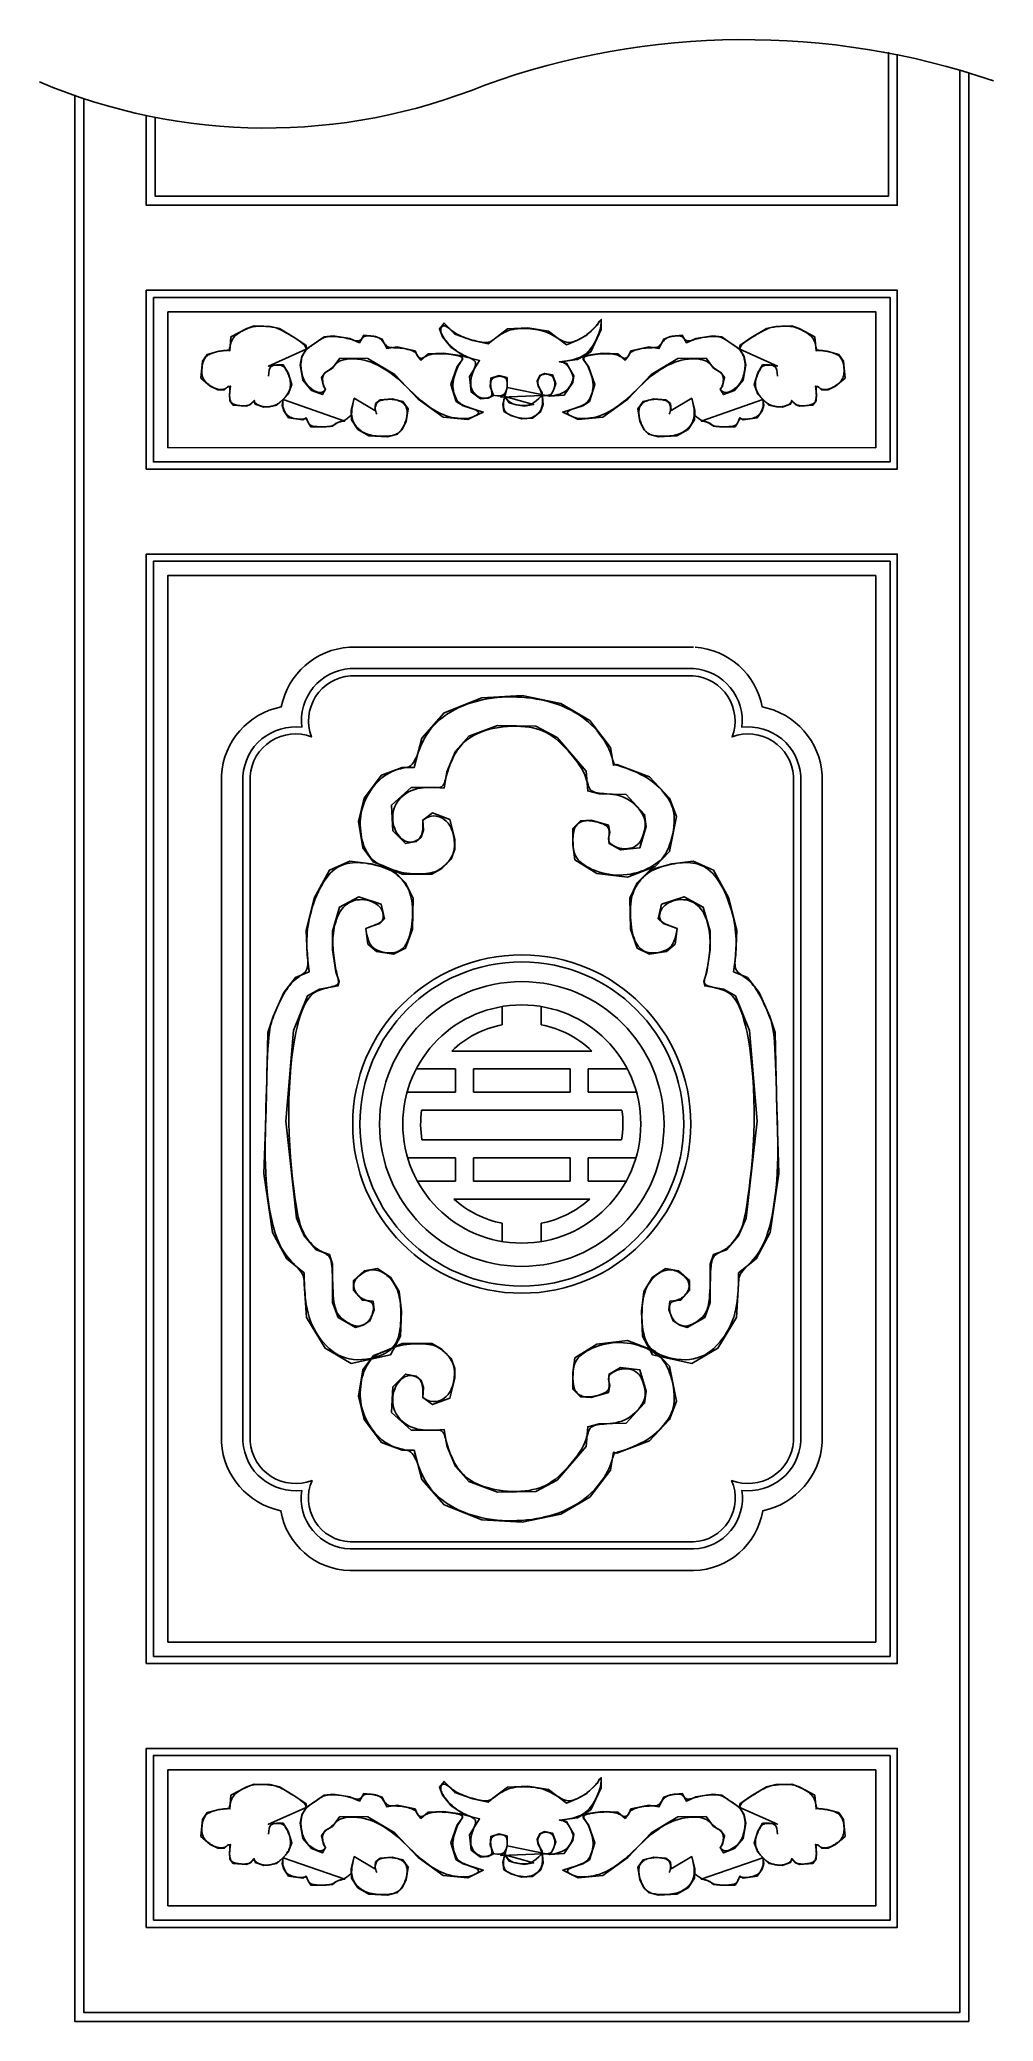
# Model space of a CAD drawing. Header units: metres. Extents: x -19 to 392, y -4 to 849.
import ezdxf

# ---------------------------------------------------------------- set-up
doc = ezdxf.new("R2010")
doc.units = ezdxf.units.M
for name, color, linetype in [('3', 3, 'Continuous'), ('4', 4, 'Continuous'), ('7', 7, 'Continuous')]:
    doc.layers.add(name, color=color, linetype=linetype)

msp = doc.modelspace()

# ---------------------------------------------------------------- linework, layer by layer
at = {"layer": '3'}
for points in [[(-19.01, 830.75, 0.2), (172.72, 829.42, -0.17), (391.74, 831.24)], [(262.6, 578.27, -0.43), (283.41, 553.04, -0.43), (308.77, 532.07), (308.77, 245.63, -0.43), (283.41, 224.66, -0.45), (262.6, 199.43), (114.7, 199.43, -0.45), (93.89, 224.66, -0.43), (68.53, 245.63), (68.53, 532.07, -0.43), (93.89, 553.04, -0.43), (114.7, 578.27), (262.59, 578.27)]]:
    msp.add_lwpolyline(points, format="xyb", dxfattribs=at)
for points in [[(0, 823.67), (0, 0), (377.3, 0), (377.3, 835.94)], [(350.35, 842.76), (350.35, 777.7), (26.95, 777.7), (26.95, 816.48)]]:
    msp.add_lwpolyline(points, dxfattribs=at)
for points in [[(30.03, 738.05), (30.03, 667.21), (347.27, 667.21), (347.27, 738.04)], [(30.03, 153.23), (30.03, 624.47), (347.27, 624.47), (347.27, 153.23)], [(30.03, 39.66), (30.03, 110.5), (347.27, 110.5), (347.27, 39.66)]]:
    msp.add_lwpolyline(points, close=True, dxfattribs=at)
msp.add_circle((188.64, 382.31), 69.73, dxfattribs=at)
at = {"layer": '4'}
for points in [[(346.5, 843.54), (346.5, 781.55), (30.8, 781.55), (30.8, 815.71)], [(-3.85, 824.97), (-3.85, -3.85), (381.15, -3.85), (381.15, 834.76)]]:
    msp.add_lwpolyline(points, dxfattribs=at)
for points in [[(26.95, 741.13), (26.95, 664.13), (350.35, 664.13), (350.35, 741.13)], [(26.95, 150.15), (26.95, 627.55), (350.35, 627.55), (350.35, 150.15)], [(26.95, 36.58), (26.95, 113.58), (350.35, 113.58), (350.35, 36.58)]]:
    msp.add_lwpolyline(points, close=True, dxfattribs=at)
msp.add_lwpolyline([(263.24, 587.49, -0.34), (292.23, 561.82, -0.34), (318.01, 532.39), (318.01, 245.31, -0.34), (292.44, 215.92, -0.36), (262.76, 190.19), (114.54, 190.19, -0.36), (84.86, 215.92, -0.34), (59.29, 245.31), (59.29, 532.39, -0.34), (85.07, 561.82, -0.34), (114.41, 587.51), (262.59, 587.51)], format="xyb", dxfattribs=at)
for radius in [72.81, 51.25]:
    msp.add_circle((188.64, 382.31), radius, dxfattribs=at)
at = {"layer": '7'}
for p, q in [((180.25, 432.88), (180.25, 424.94)), ((197.04, 432.88), (197.04, 424.94)), ((158.48, 413.73), (218.8, 413.73)), ((143.21, 406.03), (160.13, 406.03)), ((143.21, 406.03), (160.13, 406.03)), ((160.13, 406.03), (160.13, 396.02)), ((167.83, 406.03), (209.46, 406.03)), ((167.83, 406.03), (209.46, 406.03)), ((167.83, 406.03), (167.83, 396.02)), ((209.46, 406.03), (209.46, 396.02)), ((234.08, 406.03), (217.16, 406.03)), ((234.08, 406.03), (217.16, 406.03)), ((217.16, 406.03), (217.16, 396.02)), ((217.16, 406.03), (234.08, 406.03)), ((217.16, 406.03), (234.08, 406.03)), ((139.26, 396.02), (160.13, 396.02)), ((167.83, 396.02), (209.46, 396.02)), ((238.03, 396.02), (217.16, 396.02)), ((217.16, 396.02), (238.03, 396.02)), ((145.51, 388.32), (231.78, 388.32)), ((145.64, 375.44), (231.65, 375.44)), ((139.5, 367.74), (160.13, 367.74)), ((160.13, 367.74), (160.13, 357.73)), ((167.83, 367.74), (209.46, 367.74)), ((167.83, 367.74), (167.83, 357.73)), ((209.46, 367.74), (209.46, 357.73)), ((237.78, 367.74), (217.16, 367.74)), ((217.16, 367.74), (237.78, 367.74)), ((217.16, 367.74), (217.16, 357.73)), ((143.67, 357.73), (160.13, 357.73)), ((159.41, 350.03), (217.88, 350.03)), ((167.83, 357.73), (209.46, 357.73)), ((233.62, 357.73), (217.16, 357.73)), ((217.16, 357.73), (233.62, 357.73)), ((180.25, 339.58), (180.25, 331.75)), ((197.04, 339.58), (197.04, 331.75))]:
    msp.add_line(p, q, dxfattribs=at)
for points in [[(36.19, 731.89), (36.19, 673.37), (341.11, 673.36), (341.11, 731.89)], [(36.19, 159.39), (36.19, 618.31), (341.11, 618.31), (341.11, 159.39)], [(36.19, 45.82), (36.19, 104.34), (341.11, 104.34), (341.11, 45.82)]]:
    msp.add_lwpolyline(points, close=True, dxfattribs=at)
for points in [[(79.56, 704.19), (79.56, 704.19), (79.64, 705.62), (79.85, 706.72), (80.18, 707.53), (80.59, 708.1), (81.06, 708.47), (81.57, 708.68), (82.1, 708.8), (82.62, 708.85), (83.11, 708.89), (83.57, 708.91), (84, 708.91), (84.4, 708.88), (84.78, 708.82), (85.13, 708.72), (85.47, 708.58), (85.79, 708.4), (86.1, 708.16), (86.39, 707.87), (86.67, 707.53), (86.94, 707.15), (87.2, 706.74), (87.45, 706.28), (87.68, 705.8), (87.92, 705.29), (88.14, 704.75), (88.35, 704.19), (88.54, 703.62), (88.71, 703.03), (88.85, 702.45), (88.96, 701.86), (89.03, 701.27), (89.05, 700.7), (89.03, 700.14), (88.96, 699.59), (88.85, 699.06), (88.71, 698.55), (88.54, 698.06), (88.34, 697.6), (88.13, 697.15), (87.9, 696.73), (87.66, 696.34), (87.41, 695.97), (87.15, 695.62), (86.89, 695.29), (86.62, 694.97), (86.34, 694.66), (86.05, 694.36), (85.75, 694.06), (85.45, 693.76), (85.14, 693.47), (84.82, 693.18), (84.5, 692.9), (84.16, 692.64), (83.82, 692.39), (83.47, 692.16), (83.11, 691.96), (82.75, 691.78), (82.37, 691.62), (82, 691.49), (81.62, 691.37), (81.24, 691.28), (80.86, 691.2), (80.49, 691.12), (80.13, 691.06), (79.78, 691.01), (79.44, 690.97), (79.1, 690.94), (78.76, 690.92), (78.41, 690.91), (78.06, 690.93), (77.7, 690.97), (77.32, 691.03), (76.93, 691.11), (76.53, 691.21), (76.13, 691.34), (75.73, 691.48), (75.36, 691.64), (75, 691.8), (74.68, 691.98), (74.4, 692.16), (74.17, 692.35), (73.98, 692.53), (73.82, 692.7), (73.68, 692.86), (73.57, 692.98), (73.46, 693.08), (73.34, 693.14), (73.22, 693.15), (73.09, 693.11), (72.93, 693.03), (72.77, 692.91), (72.59, 692.76), (72.4, 692.6), (72.2, 692.42), (71.99, 692.25), (71.78, 692.09), (71.56, 691.94), (71.34, 691.81), (71.09, 691.7), (70.82, 691.6), (70.52, 691.53), (70.18, 691.47), (69.79, 691.43), (69.35, 691.41), (68.85, 691.4), (68.31, 691.41), (67.74, 691.44), (67.16, 691.5), (66.58, 691.57), (66.02, 691.66), (65.5, 691.77), (65.02, 691.9), (64.61, 692.05), (64.27, 692.22), (63.98, 692.42), (63.73, 692.63), (63.53, 692.87), (63.37, 693.12), (63.23, 693.39), (63.13, 693.68), (63.03, 693.99), (62.96, 694.31), (62.9, 694.65), (62.86, 695), (62.83, 695.37), (62.82, 695.74), (62.81, 696.13), (62.82, 696.53), (62.84, 696.93), (62.87, 697.33), (62.89, 697.72), (62.92, 698.09), (62.93, 698.44), (62.94, 698.75), (62.93, 699.03), (62.9, 699.26), (62.84, 699.43), (62.77, 699.55), (62.67, 699.62), (62.56, 699.65), (62.43, 699.64), (62.29, 699.6), (62.14, 699.54), (61.99, 699.45), (61.83, 699.34), (61.66, 699.22), (61.49, 699.09), (61.3, 698.96), (61.1, 698.83), (60.89, 698.7), (60.65, 698.59), (60.39, 698.5), (60.11, 698.42), (59.8, 698.37), (59.48, 698.34), (59.14, 698.33), (58.78, 698.35), (58.42, 698.39), (58.04, 698.45), (57.66, 698.54), (57.27, 698.65), (56.88, 698.78), (56.48, 698.95), (56.08, 699.14), (55.66, 699.35), (55.24, 699.6), (54.8, 699.87), (54.36, 700.17), (53.89, 700.49), (53.43, 700.85), (52.97, 701.25), (52.54, 701.69), (52.13, 702.17), (51.77, 702.7), (51.45, 703.28), (51.2, 703.92), (51.03, 704.62), (50.92, 705.36), (50.87, 706.13), (50.88, 706.91), (50.93, 707.69), (51.03, 708.44), (51.16, 709.17), (51.32, 709.84), (51.5, 710.44), (51.71, 710.99), (51.94, 711.48), (52.21, 711.91), (52.5, 712.3), (52.84, 712.65), (53.22, 712.97), (53.63, 713.25), (54.1, 713.51), (54.6, 713.74), (55.13, 713.96), (55.68, 714.15), (56.24, 714.32), (56.81, 714.47), (57.37, 714.61), (57.92, 714.73), (58.45, 714.84), (58.96, 714.93), (59.44, 715.01), (59.89, 715.08), (60.32, 715.13), (60.71, 715.17), (61.06, 715.2), (61.38, 715.22), (61.66, 715.23), (61.9, 715.25), (62.12, 715.28), (62.3, 715.34), (62.46, 715.44), (62.6, 715.6), (62.72, 715.82), (62.82, 716.13), (62.92, 716.53), (63.02, 717.01), (63.13, 717.56), (63.28, 718.15), (63.47, 718.77), (63.72, 719.4), (64.05, 720.03), (64.45, 720.65), (64.96, 721.23), (65.54, 721.77), (66.18, 722.28), (66.86, 722.75), (67.57, 723.18), (68.28, 723.57), (68.97, 723.93), (69.62, 724.25), (70.22, 724.53), (70.77, 724.77), (71.3, 724.98), (71.82, 725.15), (72.33, 725.3), (72.86, 725.42), (73.42, 725.51), (74.02, 725.58), (74.67, 725.62), (75.37, 725.65), (76.1, 725.66), (76.85, 725.65), (77.61, 725.62), (78.36, 725.58), (79.09, 725.53), (79.79, 725.46), (80.46, 725.39), (81.09, 725.29), (81.7, 725.18), (82.29, 725.04), (82.89, 724.87), (83.49, 724.67), (84.11, 724.42), (84.76, 724.14), (85.45, 723.8), (86.18, 723.42), (86.93, 722.99), (87.71, 722.54), (88.52, 722.05), (89.35, 721.54), (90.19, 721.01), (91.05, 720.46), (91.91, 719.9), (92.75, 719.33), (93.54, 718.75), (94.25, 718.17), (94.86, 717.58), (95.33, 716.98), (95.63, 716.39), (95.74, 715.79), (79.56, 708.51), (82.98, 708.97), (85.94, 708.97), (87.99, 705.55), (89.59, 700.55), (87.99, 696.45), (85.83, 694.06), (83.21, 691.67), (80.02, 690.99), (77.51, 690.76), (73.87, 692.13), (73.41, 693.72), (71.82, 691.9), (70, 691.22), (64.3, 691.67), (62.94, 693.49), (62.71, 696.45), (63.16, 699.86), (62.02, 699.64), (60.66, 698.27), (57.7, 698.27), (54.51, 699.86), (50.41, 703.28), (51.09, 710.56), (53.14, 713.52), (58.15, 714.88), (61.8, 715.34), (62.94, 715.11), (63.39, 721.03), (70.22, 724.67), (73.41, 725.8), (80.25, 725.58), (84.35, 724.67), (90.95, 720.57), (95.74, 717.38), (95.74, 715.79)], [(200.54, 695.56), (200.54, 695.56), (200.68, 695.57), (201.07, 695.61), (201.67, 695.69), (202.41, 695.8), (203.26, 695.97), (204.16, 696.18), (205.07, 696.46), (205.93, 696.81), (206.71, 697.23), (207.41, 697.71), (208.02, 698.23), (208.55, 698.79), (209.01, 699.36), (209.41, 699.93), (209.75, 700.49), (210.03, 701.02), (210.26, 701.51), (210.45, 701.97), (210.58, 702.39), (210.68, 702.79), (210.73, 703.18), (210.74, 703.55), (210.71, 703.92), (210.64, 704.28), (210.54, 704.66), (210.4, 705.03), (210.25, 705.41), (210.07, 705.79), (209.88, 706.17), (209.68, 706.53), (209.47, 706.89), (209.27, 707.24), (209.08, 707.58), (208.88, 707.89), (208.69, 708.2), (208.49, 708.48), (208.28, 708.74), (208.06, 708.99), (207.82, 709.21), (207.56, 709.4), (207.29, 709.58), (207.01, 709.73), (206.75, 709.86), (206.54, 709.98), (206.4, 710.09), (206.36, 710.19), (206.43, 710.29), (206.65, 710.39), (207.03, 710.49), (207.55, 710.6), (208.19, 710.72), (208.92, 710.86), (209.72, 711.02), (210.56, 711.21), (211.42, 711.43), (212.27, 711.68), (213.1, 711.97), (213.89, 712.31), (214.66, 712.7), (215.39, 713.15), (216.11, 713.67), (216.8, 714.26), (217.47, 714.93), (218.12, 715.7), (218.75, 716.55), (219.36, 717.48), (219.93, 718.46), (220.47, 719.47), (220.96, 720.49), (221.4, 721.49), (221.79, 722.46), (222.1, 723.36), (222.36, 724.19), (222.54, 724.93), (222.67, 725.6), (222.75, 726.18), (222.8, 726.68), (222.8, 727.11), (222.79, 727.45), (222.75, 727.72), (222.7, 727.91), (222.64, 728.03), (222.58, 728.09), (222.5, 728.09), (222.41, 728.04), (222.32, 727.95), (222.21, 727.83), (222.1, 727.68), (221.99, 727.52), (221.86, 727.33), (221.71, 727.12), (221.54, 726.89), (221.33, 726.62), (221.1, 726.33), (220.83, 726), (220.51, 725.64), (220.14, 725.23), (219.74, 724.8), (219.29, 724.35), (218.81, 723.88), (218.31, 723.41), (217.79, 722.95), (217.25, 722.5), (216.71, 722.07), (216.17, 721.67), (215.63, 721.31), (215.09, 720.96), (214.54, 720.64), (214, 720.34), (213.45, 720.06), (212.9, 719.79), (212.35, 719.53), (211.79, 719.28), (211.22, 719.05), (210.64, 718.86), (210.04, 718.71), (209.41, 718.63), (208.74, 718.63), (208.04, 718.72), (207.3, 718.92), (206.51, 719.23), (205.67, 719.64), (204.79, 720.13), (203.87, 720.66), (202.91, 721.21), (201.93, 721.77), (200.92, 722.3), (199.9, 722.79), (198.85, 723.21), (197.78, 723.57), (196.71, 723.86), (195.62, 724.1), (194.53, 724.29), (193.44, 724.43), (192.34, 724.54), (191.24, 724.61), (190.15, 724.65), (189.06, 724.66), (187.98, 724.63), (186.93, 724.56), (185.89, 724.44), (184.87, 724.26), (183.88, 724.03), (182.92, 723.74), (182, 723.38), (181.12, 722.97), (180.28, 722.52), (179.49, 722.05), (178.76, 721.56), (178.07, 721.09), (177.45, 720.63), (176.89, 720.21), (176.39, 719.84), (175.95, 719.51), (175.53, 719.24), (175.14, 719.01), (174.74, 718.83), (174.32, 718.7), (173.87, 718.62), (173.36, 718.58), (172.78, 718.59), (172.14, 718.64), (171.44, 718.73), (170.7, 718.86), (169.9, 719.02), (169.07, 719.22), (168.21, 719.44), (167.32, 719.68), (166.42, 719.95), (165.5, 720.24), (164.59, 720.55), (163.68, 720.89), (162.79, 721.26), (161.92, 721.65), (161.09, 722.07), (160.3, 722.53), (159.55, 723.01), (158.86, 723.5), (158.21, 724), (157.61, 724.46), (157.05, 724.89), (156.53, 725.26), (156.06, 725.55), (155.63, 725.75), (155.24, 725.84), (154.88, 725.82), (154.57, 725.72), (154.31, 725.54), (154.09, 725.3), (153.92, 725), (153.8, 724.67), (153.73, 724.31), (153.71, 723.93), (153.75, 723.54), (153.83, 723.13), (153.96, 722.71), (154.14, 722.27), (154.35, 721.82), (154.61, 721.35), (154.91, 720.86), (155.24, 720.35), (155.61, 719.83), (156.01, 719.3), (156.45, 718.76), (156.93, 718.21), (157.44, 717.66), (158, 717.11), (158.59, 716.57), (159.22, 716.03), (159.89, 715.51), (160.58, 715), (161.3, 714.51), (162.04, 714.04), (162.79, 713.6), (163.55, 713.19), (164.32, 712.82), (165.09, 712.48), (165.83, 712.16), (166.54, 711.86), (167.18, 711.55), (167.74, 711.21), (168.2, 710.84), (168.53, 710.42), (168.73, 709.93), (168.76, 709.37), (168.67, 708.73), (168.47, 708.04), (168.19, 707.29), (167.88, 706.5), (167.55, 705.69), (167.24, 704.86), (166.98, 704.02), (166.79, 703.18), (166.68, 702.36), (166.63, 701.55), (166.66, 700.76), (166.75, 700.01), (166.91, 699.29), (167.13, 698.61), (167.4, 697.99), (167.72, 697.42), (168.09, 696.91), (168.5, 696.45), (168.93, 696.04), (169.38, 695.69), (169.85, 695.4), (170.31, 695.15), (170.78, 694.95), (171.22, 694.81), (171.66, 694.71), (172.08, 694.64), (172.48, 694.62), (172.88, 694.63), (173.25, 694.66), (173.62, 694.72), (173.97, 694.8), (174.3, 694.89), (174.61, 695.01), (174.9, 695.14), (175.16, 695.29), (175.38, 695.48), (175.57, 695.7), (175.7, 695.95), (175.79, 696.24), (175.82, 696.58), (175.8, 696.95), (175.75, 697.35), (175.67, 697.77), (175.57, 698.22), (175.47, 698.68), (175.38, 699.15), (175.29, 699.62), (175.24, 700.08), (175.21, 700.54), (175.21, 700.99), (175.25, 701.42), (175.32, 701.83), (175.44, 702.21), (175.61, 702.56), (175.83, 702.88), (176.09, 703.16), (176.41, 703.4), (176.76, 703.6), (177.14, 703.77), (177.55, 703.9), (177.98, 704), (178.42, 704.06), (178.86, 704.09), (179.3, 704.09), (179.73, 704.06), (180.14, 703.99), (180.53, 703.9), (180.9, 703.77), (181.22, 703.62), (181.51, 703.43), (181.75, 703.22), (181.94, 702.98), (182.08, 702.69), (182.18, 702.34), (182.25, 701.92), (182.29, 701.41), (182.31, 700.8), (182.32, 700.07), (182.32, 699.2), (200.54, 695.56), (206.92, 696.01), (210.56, 701.48), (211.02, 704.21), (209.2, 707.39), (207.83, 709.67), (204.87, 710.35), (212.61, 711.26), (218.31, 714.67), (222.86, 724.23), (222.86, 728.56), (222.18, 727.87), (221.04, 726.05), (216.71, 721.73), (212.39, 719.45), (207.83, 717.63), (200.09, 723.55), (191.2, 724.91), (182.55, 724.46), (176.17, 719.68), (174.12, 718.09), (167.51, 719.45), (159.77, 722.18), (155.21, 726.96), (153.16, 724.46), (154.53, 721.05), (158.17, 716.5), (164.32, 712.4), (170.47, 710.81), (166.14, 703.98), (166.83, 697.38), (170.93, 694.42), (174.12, 694.65), (176.4, 695.79), (175.03, 699.66), (175.26, 703.3), (178.9, 704.43), (182.32, 703.52), (182.32, 701.7), (182.32, 699.2)], [(298.74, 704.19), (298.74, 704.19), (298.66, 705.62), (298.45, 706.72), (298.13, 707.53), (297.72, 708.1), (297.24, 708.47), (296.73, 708.68), (296.2, 708.8), (295.68, 708.85), (295.19, 708.89), (294.74, 708.91), (294.31, 708.91), (293.91, 708.88), (293.53, 708.82), (293.17, 708.72), (292.83, 708.58), (292.51, 708.4), (292.21, 708.16), (291.91, 707.87), (291.63, 707.53), (291.36, 707.15), (291.11, 706.74), (290.86, 706.28), (290.62, 705.8), (290.39, 705.29), (290.16, 704.75), (289.95, 704.19), (289.76, 703.62), (289.59, 703.03), (289.45, 702.45), (289.34, 701.86), (289.27, 701.27), (289.25, 700.7), (289.27, 700.14), (289.34, 699.59), (289.45, 699.06), (289.59, 698.55), (289.76, 698.06), (289.96, 697.6), (290.18, 697.15), (290.41, 696.73), (290.64, 696.34), (290.89, 695.97), (291.15, 695.62), (291.41, 695.29), (291.69, 694.97), (291.97, 694.66), (292.25, 694.36), (292.55, 694.06), (292.85, 693.76), (293.16, 693.47), (293.48, 693.18), (293.81, 692.9), (294.14, 692.64), (294.48, 692.39), (294.83, 692.16), (295.19, 691.96), (295.56, 691.78), (295.93, 691.62), (296.31, 691.49), (296.69, 691.37), (297.06, 691.28), (297.44, 691.2), (297.81, 691.12), (298.17, 691.06), (298.52, 691.01), (298.86, 690.97), (299.2, 690.94), (299.55, 690.92), (299.89, 690.91), (300.24, 690.93), (300.6, 690.97), (300.98, 691.03), (301.37, 691.11), (301.77, 691.21), (302.17, 691.34), (302.57, 691.48), (302.95, 691.64), (303.3, 691.8), (303.62, 691.98), (303.9, 692.16), (304.13, 692.35), (304.33, 692.53), (304.48, 692.7), (304.62, 692.86), (304.74, 692.98), (304.85, 693.08), (304.96, 693.14), (305.08, 693.15), (305.22, 693.11), (305.37, 693.03), (305.54, 692.91), (305.71, 692.76), (305.9, 692.6), (306.1, 692.42), (306.31, 692.25), (306.52, 692.09), (306.74, 691.94), (306.97, 691.81), (307.21, 691.7), (307.48, 691.6), (307.78, 691.53), (308.12, 691.47), (308.51, 691.43), (308.95, 691.41), (309.45, 691.4), (309.99, 691.41), (310.56, 691.44), (311.14, 691.5), (311.72, 691.57), (312.28, 691.66), (312.81, 691.77), (313.28, 691.9), (313.69, 692.05), (314.03, 692.22), (314.33, 692.42), (314.57, 692.63), (314.77, 692.87), (314.93, 693.12), (315.07, 693.39), (315.18, 693.68), (315.27, 693.99), (315.34, 694.31), (315.4, 694.65), (315.44, 695), (315.47, 695.37), (315.49, 695.74), (315.49, 696.13), (315.48, 696.53), (315.46, 696.93), (315.44, 697.33), (315.41, 697.72), (315.39, 698.09), (315.37, 698.44), (315.36, 698.75), (315.37, 699.03), (315.41, 699.26), (315.46, 699.43), (315.54, 699.55), (315.63, 699.62), (315.75, 699.65), (315.87, 699.64), (316.01, 699.6), (316.16, 699.54), (316.32, 699.45), (316.48, 699.34), (316.64, 699.22), (316.81, 699.09), (317, 698.96), (317.2, 698.83), (317.42, 698.7), (317.65, 698.59), (317.91, 698.5), (318.19, 698.42), (318.5, 698.37), (318.82, 698.34), (319.16, 698.33), (319.52, 698.35), (319.89, 698.39), (320.26, 698.45), (320.64, 698.54), (321.03, 698.65), (321.42, 698.78), (321.82, 698.95), (322.22, 699.14), (322.64, 699.35), (323.06, 699.6), (323.5, 699.87), (323.95, 700.17), (324.41, 700.49), (324.87, 700.85), (325.33, 701.25), (325.76, 701.69), (326.17, 702.17), (326.54, 702.7), (326.85, 703.28), (327.1, 703.92), (327.28, 704.62), (327.38, 705.36), (327.43, 706.13), (327.43, 706.91), (327.37, 707.69), (327.27, 708.44), (327.14, 709.17), (326.98, 709.84), (326.8, 710.44), (326.6, 710.99), (326.36, 711.48), (326.1, 711.91), (325.8, 712.3), (325.46, 712.65), (325.09, 712.97), (324.67, 713.25), (324.21, 713.51), (323.7, 713.74), (323.17, 713.96), (322.62, 714.15), (322.06, 714.32), (321.49, 714.47), (320.93, 714.61), (320.38, 714.73), (319.85, 714.84), (319.34, 714.93), (318.86, 715.01), (318.41, 715.08), (317.99, 715.13), (317.6, 715.17), (317.24, 715.2), (316.92, 715.22), (316.64, 715.23), (316.4, 715.25), (316.19, 715.28), (316, 715.34), (315.84, 715.44), (315.71, 715.6), (315.59, 715.82), (315.48, 716.13), (315.38, 716.53), (315.28, 717.01), (315.17, 717.56), (315.02, 718.15), (314.83, 718.77), (314.58, 719.4), (314.26, 720.03), (313.85, 720.65), (313.35, 721.23), (312.76, 721.77), (312.12, 722.28), (311.44, 722.75), (310.73, 723.18), (310.03, 723.57), (309.34, 723.93), (308.69, 724.25), (308.09, 724.53), (307.53, 724.77), (307, 724.98), (306.48, 725.15), (305.97, 725.3), (305.44, 725.42), (304.88, 725.51), (304.28, 725.58), (303.63, 725.62), (302.93, 725.65), (302.2, 725.66), (301.45, 725.65), (300.7, 725.62), (299.95, 725.58), (299.21, 725.53), (298.51, 725.46), (297.85, 725.39), (297.22, 725.29), (296.61, 725.18), (296.01, 725.04), (295.41, 724.87), (294.81, 724.67), (294.19, 724.42), (293.54, 724.14), (292.85, 723.8), (292.13, 723.42), (291.37, 722.99), (290.59, 722.54), (289.78, 722.05), (288.95, 721.54), (288.11, 721.01), (287.25, 720.46), (286.39, 719.9), (285.55, 719.33), (284.76, 718.75), (284.05, 718.17), (283.44, 717.58), (282.98, 716.98), (282.67, 716.39), (282.57, 715.79), (298.74, 708.51), (295.32, 708.97), (292.36, 708.97), (290.31, 705.55), (288.72, 700.55), (290.31, 696.45), (292.47, 694.06), (295.09, 691.67), (298.28, 690.99), (300.79, 690.76), (304.43, 692.13), (304.89, 693.72), (306.48, 691.9), (308.31, 691.22), (314, 691.67), (315.37, 693.49), (315.59, 696.45), (315.14, 699.86), (316.28, 699.64), (317.65, 698.27), (320.61, 698.27), (323.8, 699.86), (327.9, 703.28), (327.21, 710.56), (325.16, 713.52), (320.15, 714.88), (316.51, 715.34), (315.37, 715.11), (314.91, 721.03), (308.08, 724.67), (304.89, 725.8), (298.06, 725.58), (293.96, 724.67), (287.35, 720.57), (282.57, 717.38), (282.57, 715.79)], [(104.16, 698.5), (104.16, 698.5), (103.61, 697.79), (102.97, 697.34), (102.28, 697.13), (101.55, 697.11), (100.8, 697.25), (100.04, 697.52), (99.3, 697.88), (98.6, 698.31), (97.95, 698.76), (97.36, 699.24), (96.81, 699.75), (96.32, 700.28), (95.87, 700.85), (95.47, 701.45), (95.11, 702.08), (94.79, 702.75), (94.51, 703.44), (94.27, 704.17), (94.06, 704.91), (93.89, 705.65), (93.75, 706.39), (93.65, 707.11), (93.58, 707.81), (93.53, 708.47), (93.52, 709.09), (93.53, 709.67), (93.57, 710.21), (93.63, 710.71), (93.72, 711.2), (93.83, 711.66), (93.96, 712.1), (94.1, 712.53), (94.27, 712.95), (94.46, 713.37), (94.67, 713.78), (94.91, 714.18), (95.17, 714.58), (95.48, 714.98), (95.81, 715.37), (96.19, 715.75), (96.61, 716.14), (97.06, 716.51), (97.54, 716.89), (98.04, 717.25), (98.55, 717.61), (99.06, 717.96), (99.57, 718.3), (100.06, 718.64), (100.54, 718.96), (101, 719.27), (101.44, 719.56), (101.87, 719.84), (102.3, 720.09), (102.73, 720.33), (103.16, 720.54), (103.6, 720.72), (104.04, 720.88), (104.51, 721.01), (104.99, 721.11), (105.5, 721.18), (106.05, 721.23), (106.63, 721.25), (107.25, 721.25), (107.92, 721.22), (108.65, 721.16), (109.41, 721.08), (110.2, 720.98), (111, 720.86), (111.81, 720.73), (112.61, 720.58), (113.38, 720.41), (114.11, 720.23), (114.8, 720.04), (115.44, 719.85), (116.03, 719.68), (116.58, 719.52), (117.09, 719.4), (117.55, 719.33), (117.98, 719.31), (118.36, 719.36), (118.72, 719.48), (119.04, 719.66), (119.34, 719.89), (119.63, 720.15), (119.9, 720.42), (120.17, 720.68), (120.44, 720.93), (120.72, 721.14), (121.01, 721.3), (121.31, 721.41), (121.62, 721.48), (121.94, 721.52), (122.26, 721.54), (122.59, 721.53), (122.91, 721.51), (123.22, 721.48), (123.53, 721.45), (123.84, 721.42), (124.14, 721.39), (124.44, 721.35), (124.75, 721.3), (125.05, 721.25), (125.37, 721.18), (125.69, 721.1), (126.02, 721.01), (126.36, 720.9), (126.71, 720.76), (127.05, 720.6), (127.4, 720.41), (127.74, 720.19), (128.07, 719.93), (128.39, 719.62), (128.69, 719.27), (128.99, 718.9), (129.29, 718.5), (129.59, 718.11), (129.9, 717.72), (130.23, 717.37), (130.59, 717.06), (130.97, 716.82), (131.38, 716.64), (131.84, 716.52), (132.33, 716.45), (132.87, 716.41), (133.45, 716.4), (134.08, 716.38), (134.76, 716.36), (135.49, 716.32), (136.26, 716.25), (137.08, 716.14), (137.9, 716.01), (138.72, 715.85), (139.51, 715.67), (140.25, 715.47), (140.93, 715.26), (141.52, 715.03), (142.01, 714.8), (142.41, 714.57), (142.73, 714.32), (142.99, 714.08), (143.2, 713.83), (143.37, 713.57), (143.53, 713.32), (143.69, 713.06), (143.85, 712.81), (144.02, 712.56), (144.21, 712.34), (144.42, 712.14), (144.64, 711.98), (144.88, 711.86), (145.15, 711.8), (145.43, 711.81), (145.74, 711.89), (146.09, 712.03), (146.46, 712.21), (146.87, 712.43), (147.31, 712.66), (147.8, 712.9), (148.34, 713.12), (148.93, 713.33), (149.56, 713.49), (150.25, 713.62), (150.99, 713.72), (151.76, 713.78), (152.58, 713.81), (153.43, 713.81), (154.32, 713.79), (155.23, 713.74), (156.16, 713.68), (157.1, 713.59), (158.03, 713.49), (158.92, 713.36), (159.77, 713.23), (160.54, 713.08), (161.22, 712.92), (161.8, 712.76), (162.25, 712.58), (162.58, 712.4), (162.81, 712.21), (162.94, 712), (163, 711.78), (162.98, 711.54), (162.91, 711.29), (162.78, 711.01), (162.62, 710.72), (162.43, 710.39), (162.21, 710.03), (161.97, 709.63), (161.7, 709.19), (161.42, 708.68), (161.12, 708.12), (160.81, 707.49), (160.49, 706.78), (160.18, 706.01), (159.88, 705.19), (159.61, 704.32), (159.38, 703.42), (159.19, 702.5), (159.05, 701.56), (158.99, 700.62), (159, 699.69), (159.07, 698.77), (159.21, 697.88), (159.41, 697.03), (159.65, 696.22), (159.92, 695.47), (160.22, 694.78), (160.54, 694.17), (160.88, 693.65), (161.23, 693.19), (161.62, 692.8), (162.04, 692.45), (162.52, 692.14), (163.05, 691.85), (163.65, 691.57), (164.33, 691.29), (165.1, 691), (165.91, 690.7), (166.74, 690.39), (167.55, 690.07), (168.31, 689.76), (168.97, 689.44), (169.5, 689.13), (169.86, 688.83), (170.04, 688.53), (170.04, 688.25), (169.9, 687.98), (169.64, 687.72), (169.3, 687.48), (168.9, 687.24), (168.48, 687.02), (168.06, 686.82), (167.66, 686.62), (167.27, 686.45), (166.87, 686.29), (166.45, 686.16), (165.97, 686.04), (165.42, 685.96), (164.78, 685.9), (164.04, 685.87), (163.16, 685.87), (162.17, 685.92), (161.08, 686.01), (159.91, 686.17), (158.67, 686.39), (157.39, 686.69), (156.07, 687.09), (154.73, 687.57), (153.4, 688.17), (152.06, 688.86), (150.73, 689.64), (149.4, 690.51), (148.07, 691.45), (146.75, 692.47), (145.44, 693.54), (144.14, 694.67), (142.85, 695.84), (141.57, 697.05), (140.28, 698.27), (139, 699.5), (137.7, 700.73), (136.4, 701.93), (135.08, 703.1), (133.74, 704.22), (132.37, 705.29), (130.99, 706.29), (129.58, 707.21), (128.15, 708.06), (126.71, 708.83), (125.26, 709.51), (123.79, 710.1), (122.31, 710.6), (120.83, 710.99), (119.36, 711.28), (117.92, 711.47), (116.53, 711.58), (115.2, 711.59), (113.96, 711.53), (112.82, 711.38), (111.8, 711.16), (110.91, 710.88), (110.14, 710.53), (109.48, 710.14), (108.91, 709.72), (108.4, 709.28), (107.95, 708.84), (107.53, 708.42), (107.13, 708.02), (106.73, 707.65), (106.33, 707.32), (105.94, 707.01), (105.56, 706.73), (105.2, 706.47), (104.85, 706.21), (104.51, 705.96), (104.2, 705.7), (103.92, 705.44), (103.66, 705.17), (103.43, 704.88), (103.23, 704.57), (103.08, 704.22), (102.95, 703.85), (102.87, 703.43), (102.84, 702.97), (102.85, 702.47), (102.9, 701.92), (103, 701.35), (103.14, 700.76), (103.33, 700.17), (103.57, 699.59), (103.84, 699.03), (104.16, 698.5), (102.8, 696.22), (98.01, 698.04), (94.37, 702.37), (93.23, 708.97), (93.91, 712.61), (95.74, 715.79), (100.29, 718.75), (103.48, 721.03), (107.35, 721.48), (114.64, 720.34), (118.74, 718.52), (120.57, 721.71), (123.3, 721.48), (125.58, 721.25), (128.54, 720.12), (130.59, 716.02), (134.92, 716.7), (142.66, 715.11), (143.57, 713.06), (145.17, 711.01), (148.36, 713.74), (154.96, 713.97), (163.16, 712.83), (163.16, 711.24), (160.88, 708.28), (158.15, 700.55), (160.43, 693.26), (163.39, 691.44), (172.02, 688.71), (167.72, 686.66), (165.44, 685.53), (154.73, 686.44), (144.03, 694.17), (134.01, 704.87), (122.39, 711.7), (110.32, 711.92), (107.13, 707.6), (103.94, 705.78), (102.34, 703.5), (103.25, 699.86), (104.16, 698.5)], [(274.14, 698.5), (274.14, 698.5), (274.69, 697.79), (275.33, 697.34), (276.02, 697.13), (276.75, 697.11), (277.51, 697.25), (278.26, 697.52), (279, 697.88), (279.7, 698.31), (280.35, 698.76), (280.94, 699.24), (281.49, 699.75), (281.98, 700.28), (282.43, 700.85), (282.84, 701.45), (283.2, 702.08), (283.51, 702.75), (283.79, 703.44), (284.04, 704.17), (284.24, 704.91), (284.41, 705.65), (284.55, 706.39), (284.65, 707.11), (284.72, 707.81), (284.77, 708.47), (284.78, 709.09), (284.77, 709.67), (284.73, 710.21), (284.67, 710.71), (284.58, 711.2), (284.47, 711.66), (284.35, 712.1), (284.2, 712.53), (284.03, 712.95), (283.85, 713.37), (283.63, 713.78), (283.4, 714.18), (283.13, 714.58), (282.83, 714.98), (282.49, 715.37), (282.11, 715.75), (281.69, 716.14), (281.24, 716.51), (280.76, 716.89), (280.26, 717.25), (279.75, 717.61), (279.24, 717.96), (278.73, 718.3), (278.24, 718.64), (277.76, 718.96), (277.31, 719.27), (276.86, 719.56), (276.43, 719.84), (276, 720.09), (275.57, 720.33), (275.14, 720.54), (274.71, 720.72), (274.26, 720.88), (273.8, 721.01), (273.31, 721.11), (272.8, 721.18), (272.26, 721.23), (271.67, 721.25), (271.05, 721.25), (270.38, 721.22), (269.66, 721.16), (268.89, 721.08), (268.1, 720.98), (267.3, 720.86), (266.49, 720.73), (265.7, 720.58), (264.93, 720.41), (264.19, 720.23), (263.5, 720.04), (262.86, 719.85), (262.27, 719.68), (261.72, 719.52), (261.22, 719.4), (260.75, 719.33), (260.33, 719.31), (259.94, 719.36), (259.59, 719.48), (259.26, 719.66), (258.96, 719.89), (258.68, 720.15), (258.4, 720.42), (258.13, 720.68), (257.86, 720.93), (257.58, 721.14), (257.29, 721.3), (256.99, 721.41), (256.68, 721.48), (256.36, 721.52), (256.04, 721.54), (255.72, 721.53), (255.4, 721.51), (255.08, 721.48), (254.77, 721.45), (254.46, 721.42), (254.16, 721.39), (253.86, 721.35), (253.56, 721.3), (253.25, 721.25), (252.93, 721.18), (252.61, 721.1), (252.28, 721.01), (251.94, 720.9), (251.6, 720.76), (251.25, 720.6), (250.91, 720.41), (250.57, 720.19), (250.24, 719.93), (249.92, 719.62), (249.61, 719.27), (249.31, 718.9), (249.01, 718.5), (248.71, 718.11), (248.4, 717.72), (248.07, 717.37), (247.72, 717.06), (247.33, 716.82), (246.92, 716.64), (246.46, 716.52), (245.97, 716.45), (245.43, 716.41), (244.85, 716.4), (244.22, 716.38), (243.54, 716.36), (242.82, 716.32), (242.04, 716.25), (241.23, 716.14), (240.4, 716.01), (239.58, 715.85), (238.79, 715.67), (238.05, 715.47), (237.37, 715.26), (236.78, 715.03), (236.29, 714.8), (235.89, 714.57), (235.57, 714.32), (235.31, 714.08), (235.1, 713.83), (234.93, 713.57), (234.77, 713.32), (234.62, 713.06), (234.45, 712.81), (234.28, 712.56), (234.09, 712.34), (233.89, 712.14), (233.66, 711.98), (233.42, 711.86), (233.16, 711.8), (232.87, 711.81), (232.56, 711.89), (232.22, 712.03), (231.84, 712.21), (231.44, 712.43), (230.99, 712.66), (230.5, 712.9), (229.96, 713.12), (229.38, 713.33), (228.74, 713.49), (228.05, 713.62), (227.32, 713.72), (226.54, 713.78), (225.72, 713.81), (224.87, 713.81), (223.99, 713.79), (223.07, 713.74), (222.14, 713.68), (221.2, 713.59), (220.27, 713.49), (219.38, 713.36), (218.53, 713.23), (217.76, 713.08), (217.08, 712.92), (216.51, 712.76), (216.06, 712.58), (215.72, 712.4), (215.49, 712.21), (215.36, 712), (215.3, 711.78), (215.32, 711.54), (215.4, 711.29), (215.52, 711.01), (215.68, 710.72), (215.87, 710.39), (216.09, 710.03), (216.34, 709.63), (216.6, 709.19), (216.89, 708.68), (217.18, 708.12), (217.49, 707.49), (217.81, 706.78), (218.12, 706.01), (218.42, 705.19), (218.69, 704.32), (218.93, 703.42), (219.12, 702.5), (219.25, 701.56), (219.32, 700.62), (219.31, 699.69), (219.23, 698.77), (219.09, 697.88), (218.89, 697.03), (218.66, 696.22), (218.38, 695.47), (218.08, 694.78), (217.76, 694.17), (217.43, 693.65), (217.07, 693.19), (216.69, 692.8), (216.26, 692.45), (215.79, 692.14), (215.25, 691.85), (214.65, 691.57), (213.97, 691.29), (213.2, 691), (212.39, 690.7), (211.56, 690.39), (210.75, 690.07), (209.99, 689.76), (209.33, 689.44), (208.8, 689.13), (208.44, 688.83), (208.26, 688.53), (208.26, 688.25), (208.4, 687.98), (208.66, 687.72), (209, 687.48), (209.4, 687.24), (209.82, 687.02), (210.25, 686.82), (210.65, 686.62), (211.03, 686.45), (211.43, 686.29), (211.86, 686.16), (212.33, 686.04), (212.88, 685.96), (213.52, 685.9), (214.27, 685.87), (215.14, 685.87), (216.13, 685.92), (217.22, 686.01), (218.39, 686.17), (219.63, 686.39), (220.91, 686.69), (222.23, 687.09), (223.57, 687.57), (224.91, 688.17), (226.24, 688.86), (227.58, 689.64), (228.91, 690.51), (230.23, 691.45), (231.55, 692.47), (232.86, 693.54), (234.16, 694.67), (235.45, 695.84), (236.74, 697.05), (238.02, 698.27), (239.3, 699.5), (240.6, 700.73), (241.9, 701.93), (243.22, 703.1), (244.56, 704.22), (245.93, 705.29), (247.31, 706.29), (248.72, 707.21), (250.15, 708.06), (251.59, 708.83), (253.05, 709.51), (254.51, 710.1), (255.99, 710.6), (257.47, 710.99), (258.94, 711.28), (260.38, 711.47), (261.78, 711.58), (263.1, 711.59), (264.35, 711.53), (265.49, 711.38), (266.51, 711.16), (267.39, 710.88), (268.16, 710.53), (268.82, 710.14), (269.4, 709.72), (269.9, 709.28), (270.36, 708.84), (270.77, 708.42), (271.18, 708.02), (271.57, 707.65), (271.97, 707.32), (272.36, 707.01), (272.74, 706.73), (273.1, 706.47), (273.46, 706.21), (273.79, 705.96), (274.1, 705.7), (274.39, 705.44), (274.64, 705.17), (274.87, 704.88), (275.07, 704.57), (275.23, 704.22), (275.35, 703.85), (275.43, 703.43), (275.47, 702.97), (275.46, 702.47), (275.4, 701.92), (275.3, 701.35), (275.16, 700.76), (274.97, 700.17), (274.73, 699.59), (274.46, 699.03), (274.14, 698.5), (275.5, 696.22), (280.29, 698.04), (283.93, 702.37), (285.07, 708.97), (284.39, 712.61), (282.57, 715.79), (278.01, 718.75), (274.82, 721.03), (270.95, 721.48), (263.66, 720.34), (259.56, 718.52), (257.74, 721.71), (255, 721.48), (252.73, 721.25), (249.76, 720.12), (247.71, 716.02), (243.39, 716.7), (235.64, 715.11), (234.73, 713.06), (233.14, 711.01), (229.95, 713.74), (223.34, 713.97), (215.14, 712.83), (215.14, 711.24), (217.42, 708.28), (220.15, 700.55), (217.87, 693.26), (214.91, 691.44), (206.28, 688.71), (210.58, 686.66), (212.86, 685.53), (223.57, 686.44), (234.27, 694.17), (244.3, 704.87), (255.91, 711.7), (267.99, 711.92), (271.18, 707.6), (274.37, 705.78), (275.96, 703.5), (275.05, 699.86), (274.14, 698.5)], [(175.75, 696.1), (175.75, 696.1), (177.06, 695.8), (178.13, 695.66), (179, 695.64), (179.7, 695.73), (180.24, 695.9), (180.65, 696.14), (180.98, 696.42), (181.24, 696.72), (181.45, 697.02), (181.63, 697.32), (181.78, 697.6), (181.9, 697.85), (181.98, 698.06), (182.04, 698.22), (182.08, 698.33), (182.09, 698.37), (182.08, 698.33), (182.05, 698.22), (182, 698.04), (181.94, 697.8), (181.86, 697.51), (181.77, 697.17), (181.67, 696.78), (181.56, 696.36), (181.44, 695.9), (181.32, 695.42), (181.2, 694.92), (181.09, 694.41), (180.98, 693.89), (180.89, 693.37), (180.82, 692.87), (180.76, 692.37), (180.73, 691.9), (180.73, 691.45), (180.75, 691.02), (180.81, 690.61), (180.9, 690.22), (181.02, 689.86), (181.17, 689.51), (181.37, 689.19), (181.6, 688.89), (181.87, 688.6), (182.18, 688.34), (182.52, 688.09), (182.9, 687.85), (183.31, 687.63), (183.75, 687.42), (184.22, 687.22), (184.71, 687.02), (185.24, 686.83), (185.78, 686.66), (186.34, 686.5), (186.91, 686.36), (187.49, 686.23), (188.07, 686.12), (188.66, 686.04), (189.24, 685.98), (189.82, 685.95), (190.38, 685.95), (190.95, 685.97), (191.49, 686.03), (192.03, 686.13), (192.55, 686.25), (193.06, 686.42), (193.55, 686.62), (194.02, 686.86), (194.47, 687.13), (194.89, 687.43), (195.28, 687.75), (195.65, 688.09), (195.99, 688.44), (196.29, 688.81), (196.56, 689.18), (196.79, 689.57), (196.99, 689.96), (197.16, 690.37), (197.3, 690.8), (197.4, 691.25), (197.49, 691.72), (197.54, 692.22), (197.57, 692.75), (197.58, 693.29), (197.56, 693.85), (197.52, 694.42), (197.46, 694.98), (197.38, 695.53), (197.28, 696.07), (197.16, 696.58), (197.03, 697.07), (196.88, 697.52), (196.72, 697.94), (196.55, 698.34), (196.39, 698.72), (196.23, 699.07), (196.08, 699.41), (195.95, 699.73), (195.83, 700.04), (195.73, 700.33), (195.65, 700.62), (195.59, 700.9), (195.55, 701.17), (195.53, 701.45), (195.54, 701.73), (195.57, 702.01), (195.62, 702.29), (195.7, 702.59), (195.8, 702.87), (195.92, 703.16), (196.06, 703.44), (196.22, 703.7), (196.4, 703.94), (196.59, 704.17), (196.8, 704.37), (197.02, 704.55), (197.26, 704.7), (197.51, 704.82), (197.79, 704.92), (198.08, 705), (198.39, 705.05), (198.72, 705.08), (199.07, 705.08), (199.44, 705.05), (199.81, 705), (200.18, 704.91), (200.55, 704.78), (200.91, 704.62), (201.25, 704.42), (201.57, 704.17), (201.85, 703.88), (202.1, 703.55), (202.32, 703.18), (202.5, 702.79), (202.65, 702.39), (202.77, 701.97), (202.85, 701.55), (202.89, 701.13), (202.91, 700.73), (202.89, 700.33), (202.84, 699.95), (202.77, 699.58), (202.68, 699.23), (202.58, 698.9), (202.48, 698.59), (202.36, 698.29), (202.25, 698.02), (202.13, 697.76), (202.02, 697.53), (201.9, 697.31), (201.77, 697.1), (201.65, 696.91), (201.51, 696.73), (201.38, 696.56), (201.23, 696.41), (201.04, 696.26), (200.79, 696.13), (200.45, 696.01), (199.98, 695.92), (199.37, 695.85), (198.58, 695.8), (197.58, 695.79), (179.58, 695.1), (181.63, 696.7), (182.32, 699.2), (181.63, 696.7), (180.5, 692.15), (180.95, 688.96), (183.91, 687.14), (188.7, 685.77), (193.25, 686), (196.67, 688.73), (197.81, 691.92), (197.35, 696.93), (195.76, 699.88), (195.3, 701.93), (196.44, 704.43), (198.49, 705.34), (201.91, 704.66), (203.27, 701.02), (202.36, 698.06), (201.45, 696.47), (200.54, 695.79), (197.58, 695.79)], [(115.21, 687.35), (115.21, 687.35), (114.23, 686.52), (113.41, 685.88), (112.73, 685.41), (112.17, 685.08), (111.71, 684.86), (111.32, 684.71), (110.99, 684.63), (110.69, 684.56), (110.42, 684.49), (110.15, 684.42), (109.9, 684.34), (109.66, 684.25), (109.42, 684.16), (109.19, 684.06), (108.97, 683.94), (108.76, 683.82), (108.55, 683.69), (108.34, 683.55), (108.12, 683.4), (107.9, 683.26), (107.68, 683.12), (107.45, 682.99), (107.2, 682.87), (106.94, 682.76), (106.66, 682.67), (106.35, 682.59), (106.02, 682.53), (105.66, 682.48), (105.25, 682.45), (104.8, 682.42), (104.3, 682.39), (103.75, 682.38), (103.14, 682.37), (102.48, 682.36), (101.81, 682.37), (101.12, 682.38), (100.45, 682.42), (99.81, 682.47), (99.22, 682.54), (98.7, 682.64), (98.25, 682.77), (97.89, 682.92), (97.58, 683.1), (97.34, 683.29), (97.13, 683.5), (96.96, 683.73), (96.82, 683.96), (96.69, 684.2), (96.56, 684.44), (96.43, 684.68), (96.31, 684.91), (96.19, 685.13), (96.06, 685.32), (95.93, 685.49), (95.8, 685.62), (95.66, 685.72), (95.51, 685.77), (95.35, 685.78), (95.16, 685.76), (94.94, 685.73), (94.68, 685.69), (94.37, 685.65), (94.01, 685.62), (93.57, 685.6), (93.07, 685.62), (92.51, 685.66), (91.91, 685.73), (91.28, 685.83), (90.65, 685.97), (90.03, 686.13), (89.44, 686.32), (88.9, 686.55), (88.42, 686.81), (88, 687.09), (87.63, 687.41), (87.3, 687.75), (87.02, 688.11), (86.76, 688.49), (86.54, 688.89), (86.34, 689.3), (86.16, 689.73), (86, 690.18), (85.86, 690.67), (85.76, 691.2), (85.7, 691.8), (85.69, 692.47), (85.73, 693.22), (85.83, 694.06), (112.37, 684.84), (110.54, 684.62), (108.72, 683.93), (107.13, 682.57), (104.39, 682.34), (97.79, 682.34), (96.65, 684.16), (95.74, 686.21), (94.37, 685.3), (88.22, 686.21), (86.17, 689.17), (85.49, 691.67), (85.83, 694.06)], [(126.26, 687.8), (126.26, 687.8), (125.97, 688.39), (125.76, 688.97), (125.63, 689.53), (125.57, 690.06), (125.57, 690.57), (125.63, 691.04), (125.73, 691.48), (125.86, 691.88), (126.03, 692.23), (126.22, 692.55), (126.44, 692.82), (126.7, 693.07), (127, 693.28), (127.34, 693.46), (127.73, 693.62), (128.16, 693.76), (128.64, 693.88), (129.16, 693.98), (129.72, 694.06), (130.3, 694.12), (130.9, 694.16), (131.52, 694.17), (132.14, 694.17), (132.75, 694.14), (133.36, 694.08), (133.95, 694), (134.53, 693.89), (135.08, 693.76), (135.61, 693.59), (136.12, 693.4), (136.6, 693.18), (137.04, 692.92), (137.45, 692.64), (137.82, 692.32), (138.16, 691.97), (138.45, 691.58), (138.7, 691.16), (138.9, 690.71), (139.06, 690.22), (139.17, 689.7), (139.23, 689.14), (139.25, 688.56), (139.22, 687.95), (139.16, 687.34), (139.07, 686.72), (138.94, 686.1), (138.8, 685.5), (138.64, 684.92), (138.46, 684.37), (138.27, 683.84), (138.07, 683.34), (137.86, 682.87), (137.64, 682.43), (137.42, 682.02), (137.19, 681.63), (136.97, 681.28), (136.74, 680.95), (136.5, 680.65), (136.26, 680.37), (136, 680.12), (135.73, 679.88), (135.42, 679.66), (135.09, 679.46), (134.73, 679.27), (134.32, 679.09), (133.88, 678.92), (133.39, 678.77), (132.85, 678.63), (132.27, 678.51), (131.64, 678.42), (130.95, 678.34), (130.21, 678.28), (129.41, 678.25), (128.58, 678.25), (127.71, 678.27), (126.82, 678.33), (125.93, 678.41), (125.05, 678.52), (124.2, 678.67), (123.38, 678.85), (122.6, 679.07), (121.88, 679.32), (121.2, 679.6), (120.56, 679.91), (119.97, 680.25), (119.41, 680.62), (118.89, 681.01), (118.4, 681.43), (117.95, 681.87), (117.53, 682.33), (117.14, 682.81), (116.79, 683.32), (116.47, 683.86), (116.18, 684.42), (115.94, 685.02), (115.73, 685.64), (115.55, 686.3), (115.43, 687.03), (115.37, 687.85), (115.39, 688.81), (115.5, 689.93), (115.7, 691.26), (116.02, 692.81), (116.47, 694.63), (125.35, 689.4), (125.58, 692.35), (127.63, 693.95), (132.87, 694.4), (137.42, 693.26), (139.7, 690.08), (138.79, 684.62), (136.97, 680.98), (135.14, 679.15), (130.82, 678.02), (122.84, 678.47), (118.06, 681.2), (115.33, 685.3), (115.1, 689.4), (116.47, 694.63)], [(197.33, 695.8), (197.33, 695.8), (196.04, 694.51), (194.89, 693.5), (193.86, 692.76), (192.93, 692.23), (192.09, 691.88), (191.33, 691.67), (190.63, 691.56), (189.99, 691.52), (189.38, 691.51), (188.8, 691.53), (188.25, 691.56), (187.72, 691.62), (187.21, 691.69), (186.72, 691.78), (186.23, 691.87), (185.75, 691.98), (185.28, 692.09), (184.79, 692.24), (184.3, 692.45), (183.78, 692.75), (183.23, 693.17), (182.64, 693.73), (182.01, 694.47), (181.32, 695.42), (193.71, 691.92), (189.61, 691.24), (185.73, 691.92), (183.23, 692.6), (181.32, 695.42)], [(252.04, 687.8), (252.04, 687.8), (252.34, 688.39), (252.54, 688.97), (252.67, 689.53), (252.73, 690.06), (252.73, 690.57), (252.67, 691.04), (252.58, 691.48), (252.44, 691.88), (252.28, 692.23), (252.08, 692.55), (251.86, 692.82), (251.6, 693.07), (251.3, 693.28), (250.96, 693.46), (250.57, 693.62), (250.14, 693.76), (249.66, 693.88), (249.14, 693.98), (248.59, 694.06), (248, 694.12), (247.4, 694.16), (246.79, 694.17), (246.17, 694.17), (245.55, 694.14), (244.94, 694.08), (244.35, 694), (243.78, 693.89), (243.22, 693.76), (242.69, 693.59), (242.18, 693.4), (241.7, 693.18), (241.26, 692.92), (240.85, 692.64), (240.48, 692.32), (240.15, 691.97), (239.86, 691.58), (239.61, 691.16), (239.4, 690.71), (239.24, 690.22), (239.13, 689.7), (239.07, 689.14), (239.06, 688.56), (239.08, 687.95), (239.14, 687.34), (239.24, 686.72), (239.36, 686.1), (239.5, 685.5), (239.67, 684.92), (239.84, 684.37), (240.03, 683.84), (240.23, 683.34), (240.44, 682.87), (240.66, 682.43), (240.88, 682.02), (241.11, 681.63), (241.34, 681.28), (241.56, 680.95), (241.8, 680.65), (242.04, 680.37), (242.3, 680.12), (242.58, 679.88), (242.88, 679.66), (243.21, 679.46), (243.58, 679.27), (243.98, 679.09), (244.43, 678.92), (244.92, 678.77), (245.45, 678.63), (246.03, 678.51), (246.67, 678.42), (247.35, 678.34), (248.09, 678.28), (248.89, 678.25), (249.73, 678.25), (250.6, 678.27), (251.48, 678.33), (252.37, 678.41), (253.25, 678.52), (254.11, 678.67), (254.93, 678.85), (255.7, 679.07), (256.43, 679.32), (257.1, 679.6), (257.74, 679.91), (258.34, 680.25), (258.89, 680.62), (259.41, 681.01), (259.9, 681.43), (260.35, 681.87), (260.78, 682.33), (261.16, 682.81), (261.52, 683.32), (261.84, 683.86), (262.12, 684.42), (262.37, 685.02), (262.58, 685.64), (262.75, 686.3), (262.87, 687.03), (262.93, 687.85), (262.91, 688.81), (262.81, 689.93), (262.6, 691.26), (262.28, 692.81), (261.84, 694.63), (252.95, 689.4), (252.73, 692.35), (250.68, 693.95), (245.44, 694.4), (240.88, 693.26), (238.6, 690.08), (239.51, 684.62), (241.34, 680.98), (243.16, 679.15), (247.49, 678.02), (255.46, 678.47), (260.24, 681.2), (262.98, 685.3), (263.2, 689.4), (261.84, 694.63)], [(263.09, 687.35), (263.09, 687.35), (264.07, 686.52), (264.89, 685.88), (265.57, 685.41), (266.13, 685.08), (266.6, 684.86), (266.98, 684.71), (267.31, 684.63), (267.61, 684.56), (267.89, 684.49), (268.15, 684.42), (268.4, 684.34), (268.65, 684.25), (268.88, 684.16), (269.11, 684.06), (269.33, 683.94), (269.54, 683.82), (269.76, 683.69), (269.97, 683.55), (270.18, 683.4), (270.4, 683.26), (270.62, 683.12), (270.86, 682.99), (271.1, 682.87), (271.37, 682.76), (271.65, 682.67), (271.95, 682.59), (272.28, 682.53), (272.65, 682.48), (273.05, 682.45), (273.5, 682.42), (274, 682.39), (274.56, 682.38), (275.17, 682.37), (275.82, 682.36), (276.5, 682.37), (277.18, 682.38), (277.85, 682.42), (278.49, 682.47), (279.08, 682.54), (279.6, 682.64), (280.05, 682.77), (280.42, 682.92), (280.72, 683.1), (280.97, 683.29), (281.17, 683.5), (281.34, 683.73), (281.48, 683.96), (281.62, 684.2), (281.74, 684.44), (281.87, 684.68), (281.99, 684.91), (282.11, 685.13), (282.24, 685.32), (282.37, 685.49), (282.5, 685.62), (282.64, 685.72), (282.79, 685.77), (282.95, 685.78), (283.14, 685.76), (283.36, 685.73), (283.62, 685.69), (283.93, 685.65), (284.3, 685.62), (284.73, 685.6), (285.23, 685.62), (285.8, 685.66), (286.4, 685.73), (287.02, 685.83), (287.65, 685.97), (288.27, 686.13), (288.86, 686.32), (289.4, 686.55), (289.88, 686.81), (290.3, 687.09), (290.68, 687.41), (291, 687.75), (291.29, 688.11), (291.54, 688.49), (291.76, 688.89), (291.96, 689.3), (292.15, 689.73), (292.31, 690.18), (292.44, 690.67), (292.54, 691.2), (292.6, 691.8), (292.61, 692.47), (292.57, 693.22), (292.47, 694.06), (265.94, 684.84), (267.76, 684.62), (269.58, 683.93), (271.18, 682.57), (273.91, 682.34), (280.52, 682.34), (281.65, 684.16), (282.57, 686.21), (283.93, 685.3), (290.08, 686.21), (292.13, 689.17), (292.82, 691.67), (292.47, 694.06)], [(145.96, 513.1), (145.96, 513.1), (147.54, 514.05), (149.05, 514.62), (150.48, 514.87), (151.82, 514.82), (153.07, 514.54), (154.21, 514.06), (155.23, 513.42), (156.12, 512.67), (156.88, 511.84), (157.51, 510.96), (158.02, 510.05), (158.44, 509.12), (158.78, 508.18), (159.03, 507.27), (159.23, 506.38), (159.39, 505.55), (159.51, 504.78), (159.59, 504.06), (159.64, 503.4), (159.67, 502.78), (159.66, 502.19), (159.63, 501.63), (159.57, 501.09), (159.49, 500.55), (159.38, 500.01), (159.25, 499.48), (159.09, 498.94), (158.9, 498.41), (158.67, 497.88), (158.42, 497.36), (158.13, 496.83), (157.8, 496.31), (157.44, 495.8), (157.04, 495.29), (156.62, 494.8), (156.16, 494.31), (155.69, 493.84), (155.2, 493.39), (154.69, 492.95), (154.18, 492.54), (153.66, 492.15), (153.11, 491.79), (152.53, 491.45), (151.9, 491.14), (151.2, 490.87), (150.41, 490.62), (149.52, 490.42), (148.51, 490.24), (147.38, 490.11), (146.13, 490.02), (144.81, 489.97), (143.42, 489.96), (142.01, 490.01), (140.59, 490.1), (139.19, 490.25), (137.84, 490.45), (136.55, 490.7), (135.34, 491.01), (134.19, 491.34), (133.12, 491.7), (132.12, 492.08), (131.18, 492.45), (130.31, 492.81), (129.51, 493.15), (128.78, 493.46), (128.1, 493.75), (127.47, 494.04), (126.88, 494.33), (126.32, 494.63), (125.78, 494.97), (125.25, 495.36), (124.71, 495.8), (124.17, 496.32), (123.63, 496.91), (123.09, 497.57), (122.56, 498.3), (122.05, 499.12), (121.56, 500.01), (121.1, 500.98), (120.68, 502.03), (120.3, 503.16), (119.96, 504.36), (119.68, 505.61), (119.45, 506.91), (119.27, 508.24), (119.15, 509.58), (119.09, 510.94), (119.1, 512.28), (119.17, 513.61), (119.31, 514.93), (119.52, 516.22), (119.8, 517.51), (120.15, 518.78), (120.57, 520.04), (121.07, 521.29), (121.65, 522.54), (122.3, 523.78), (123.02, 525), (123.8, 526.19), (124.64, 527.35), (125.53, 528.45), (126.47, 529.48), (127.44, 530.44), (128.44, 531.31), (129.47, 532.09), (130.5, 532.76), (131.55, 533.35), (132.58, 533.86), (133.6, 534.29), (134.6, 534.66), (135.55, 534.95), (136.46, 535.19), (137.31, 535.38), (138.11, 535.55), (138.86, 535.72), (139.56, 535.94), (140.22, 536.23), (140.84, 536.62), (141.42, 537.15), (141.97, 537.84), (142.5, 538.72), (143.01, 539.77), (143.52, 540.95), (144.05, 542.25), (144.62, 543.64), (145.23, 545.09), (145.91, 546.56), (146.67, 548.05), (147.52, 549.51), (148.47, 550.94), (149.52, 552.33), (150.67, 553.68), (151.92, 554.99), (153.26, 556.24), (154.72, 557.43), (156.27, 558.55), (157.93, 559.61), (159.69, 560.59), (161.52, 561.5), (163.43, 562.32), (165.41, 563.07), (167.43, 563.74), (169.5, 564.33), (171.59, 564.83), (173.71, 565.25), (175.84, 565.58), (177.98, 565.83), (180.13, 566), (182.28, 566.1), (184.43, 566.12), (186.57, 566.07), (188.7, 565.95), (190.82, 565.77), (192.92, 565.51), (194.99, 565.19), (197.02, 564.81), (199.02, 564.36), (200.98, 563.85), (202.89, 563.27), (204.74, 562.64), (206.52, 561.94), (208.25, 561.17), (209.92, 560.34), (211.52, 559.45), (213.07, 558.5), (214.55, 557.48), (215.98, 556.39), (217.35, 555.24), (218.66, 554.02), (219.91, 552.75), (221.08, 551.45), (222.17, 550.13), (223.17, 548.81), (224.08, 547.5), (224.88, 546.22), (225.57, 544.98), (226.15, 543.81), (226.62, 542.71), (227, 541.68), (227.31, 540.74), (227.56, 539.9), (227.77, 539.15), (227.95, 538.52), (228.12, 538), (228.3, 537.59), (228.51, 537.29), (228.77, 537.06), (229.11, 536.87), (229.55, 536.71), (230.11, 536.53), (230.82, 536.32), (231.7, 536.06), (232.77, 535.71), (234, 535.28), (235.35, 534.76), (236.8, 534.18), (238.3, 533.51), (239.82, 532.78), (241.33, 531.98), (242.78, 531.11), (244.16, 530.18), (245.44, 529.2), (246.64, 528.18), (247.76, 527.12), (248.79, 526.05), (249.73, 524.96), (250.59, 523.87), (251.36, 522.79), (252.05, 521.73), (252.64, 520.67), (253.15, 519.59), (253.57, 518.49), (253.9, 517.34), (254.13, 516.13), (254.27, 514.84), (254.32, 513.46), (254.28, 511.97), (254.14, 510.41), (253.92, 508.79), (253.62, 507.16), (253.25, 505.54), (252.81, 503.96), (252.32, 502.46), (251.77, 501.06), (251.17, 499.79), (250.52, 498.63), (249.81, 497.59), (249.03, 496.63), (248.19, 495.76), (247.27, 494.96), (246.27, 494.21), (245.18, 493.51), (244.01, 492.84), (242.75, 492.2), (241.42, 491.61), (240.03, 491.07), (238.58, 490.6), (237.09, 490.19), (235.56, 489.87), (234, 489.63), (232.42, 489.49), (230.83, 489.44), (229.24, 489.47), (227.67, 489.59), (226.11, 489.8), (224.58, 490.08), (223.08, 490.43), (221.64, 490.86), (220.25, 491.35), (218.93, 491.9), (217.69, 492.5), (216.53, 493.15), (215.47, 493.84), (214.52, 494.56), (213.67, 495.3), (212.96, 496.06), (212.37, 496.83), (211.9, 497.61), (211.54, 498.4), (211.27, 499.2), (211.07, 500.01), (210.93, 500.82), (210.83, 501.65), (210.76, 502.49), (210.71, 503.33), (210.68, 504.18), (210.68, 505.02), (210.7, 505.84), (210.75, 506.64), (210.85, 507.41), (210.99, 508.14), (211.17, 508.81), (211.41, 509.44), (211.69, 510), (212.02, 510.51), (212.39, 510.97), (212.79, 511.37), (213.23, 511.73), (213.7, 512.03), (214.18, 512.28), (214.69, 512.49), (215.22, 512.65), (215.78, 512.76), (216.36, 512.83), (216.97, 512.86), (217.62, 512.84), (218.31, 512.79), (219.03, 512.69), (219.8, 512.56), (220.59, 512.39), (221.39, 512.19), (222.17, 511.96), (222.92, 511.7), (223.62, 511.42), (224.26, 511.12), (224.81, 510.8), (225.25, 510.47), (225.6, 510.13), (225.87, 509.77), (226.07, 509.41), (226.2, 509.05), (226.28, 508.68), (226.33, 508.31), (226.34, 507.95), (226.33, 507.59), (226.3, 507.23), (226.27, 506.88), (226.23, 506.54), (226.19, 506.2), (226.14, 505.87), (226.11, 505.55), (226.08, 505.24), (226.07, 504.94), (226.08, 504.65), (226.12, 504.36), (226.2, 504.07), (226.32, 503.78), (226.48, 503.49), (226.71, 503.2), (227, 502.9), (227.36, 502.59), (227.79, 502.28), (228.29, 501.97), (228.85, 501.68), (229.48, 501.42), (230.16, 501.19), (230.9, 501), (231.7, 500.86), (232.55, 500.77), (233.43, 500.75), (234.33, 500.81), (235.23, 500.95), (236.11, 501.19), (236.96, 501.52), (237.76, 501.97), (238.49, 502.54), (239.14, 503.23), (239.7, 504.03), (240.19, 504.91), (240.6, 505.84), (240.95, 506.81), (241.23, 507.79), (241.45, 508.75), (241.61, 509.68), (241.71, 510.55), (241.76, 511.37), (241.74, 512.16), (241.64, 512.93), (241.46, 513.7), (241.18, 514.47), (240.81, 515.27), (240.33, 516.11), (239.74, 516.99), (239.04, 517.91), (238.24, 518.83), (237.34, 519.73), (236.36, 520.6), (235.3, 521.4), (234.17, 522.13), (232.98, 522.74), (231.73, 523.23), (230.44, 523.62), (229.13, 523.91), (227.83, 524.12), (226.55, 524.27), (225.32, 524.39), (224.15, 524.49), (223.07, 524.58), (222.09, 524.68), (221.21, 524.81), (220.42, 524.99), (219.72, 525.21), (219.12, 525.5), (218.59, 525.86), (218.14, 526.32), (217.76, 526.87), (217.44, 527.54), (217.16, 528.32), (216.88, 529.21), (216.58, 530.21), (216.21, 531.31), (215.75, 532.51), (215.17, 533.8), (214.44, 535.19), (213.53, 536.66), (212.46, 538.2), (211.26, 539.77), (209.97, 541.34), (208.61, 542.88), (207.21, 544.36), (205.81, 545.75), (204.43, 547.02), (203.09, 548.16), (201.79, 549.15), (200.49, 550.02), (199.19, 550.76), (197.85, 551.4), (196.47, 551.93), (195, 552.38), (193.45, 552.74), (191.79, 553.03), (190.03, 553.24), (188.21, 553.39), (186.34, 553.46), (184.44, 553.46), (182.55, 553.38), (180.67, 553.22), (178.84, 552.99), (177.08, 552.69), (175.38, 552.31), (173.76, 551.87), (172.22, 551.37), (170.77, 550.82), (169.4, 550.22), (168.13, 549.59), (166.95, 548.91), (165.86, 548.21), (164.88, 547.48), (163.97, 546.71), (163.14, 545.92), (162.38, 545.09), (161.67, 544.22), (161.02, 543.32), (160.41, 542.38), (159.83, 541.41), (159.29, 540.4), (158.78, 539.38), (158.31, 538.34), (157.87, 537.3), (157.47, 536.26), (157.11, 535.23), (156.78, 534.22), (156.49, 533.24), (156.23, 532.3), (155.99, 531.41), (155.76, 530.58), (155.53, 529.83), (155.29, 529.15), (155.03, 528.57), (154.74, 528.1), (154.41, 527.73), (154.04, 527.47), (153.61, 527.28), (153.12, 527.17), (152.56, 527.12), (151.91, 527.1), (151.18, 527.11), (150.35, 527.13), (149.42, 527.14), (148.4, 527.14), (147.31, 527.1), (146.16, 527.01), (144.98, 526.87), (143.77, 526.64), (142.56, 526.33), (141.36, 525.9), (140.19, 525.37), (139.06, 524.72), (137.99, 523.97), (136.99, 523.12), (136.08, 522.19), (135.27, 521.18), (134.57, 520.11), (134.01, 518.97), (133.58, 517.78), (133.29, 516.55), (133.12, 515.31), (133.07, 514.06), (133.14, 512.83), (133.3, 511.64), (133.56, 510.5), (133.9, 509.43), (134.32, 508.44), (134.81, 507.53), (135.35, 506.72), (135.93, 506), (136.54, 505.37), (137.17, 504.84), (137.81, 504.41), (138.45, 504.07), (139.07, 503.83), (139.68, 503.68), (140.27, 503.61), (140.83, 503.61), (141.37, 503.67), (141.88, 503.77), (142.35, 503.91), (142.79, 504.07), (143.19, 504.25), (143.56, 504.45), (143.9, 504.67), (144.2, 504.91), (144.49, 505.18), (144.75, 505.49), (144.99, 505.83), (145.22, 506.21), (145.43, 506.64), (145.62, 507.14), (145.79, 507.73), (145.92, 508.45), (146.01, 509.32), (146.05, 510.37), (146.04, 511.62), (145.96, 513.1), (150.25, 516.16), (157.6, 513.41), (159.75, 504.83), (159.75, 500.55), (158.21, 496.26), (154.23, 492.28), (149.94, 489.84), (137.07, 489.84), (128.8, 493.51), (124.81, 495.04), (120.22, 501.16), (118.38, 512.49), (120.83, 522.59), (128.19, 532.38), (137.07, 535.75), (142.28, 535.75), (145.65, 548.3), (155.15, 559.32), (171.39, 565.75), (188.85, 566.67), (205.4, 563.3), (217.96, 555.95), (226.85, 544.32), (228.07, 536.67), (229.61, 536.97), (243.7, 531.77), (252.28, 522.59), (255.34, 514.63), (252.28, 499.63), (246.15, 493.2), (234.2, 488.61), (221.03, 490.14), (211.53, 495.96), (210.61, 502.39), (210.61, 509.43), (213.98, 512.79), (218.58, 513.1), (225.93, 510.96), (226.54, 507.9), (225.93, 505.14), (226.24, 503), (231.14, 500.24), (239.41, 501.16), (242.17, 510.34), (241.56, 515.55), (233.59, 524.12), (221.95, 524.42), (217.04, 525.65), (216.43, 534.22), (203.87, 548.61), (194.68, 553.5), (178.13, 553.81), (165.87, 549.22), (160.05, 542.79), (156.37, 533.91), (155.15, 526.87), (151.47, 527.18), (141.05, 527.18), (132.47, 519.53), (133.09, 508.51), (138.6, 503), (143.2, 503.92), (145.34, 505.75), (146.26, 508.81), (145.96, 513.1)], [(121.42, 466.4), (121.42, 466.4), (121.81, 464.14), (122.27, 462.3), (122.81, 460.82), (123.41, 459.67), (124.07, 458.77), (124.77, 458.09), (125.53, 457.58), (126.31, 457.17), (127.13, 456.82), (127.96, 456.54), (128.81, 456.31), (129.67, 456.14), (130.52, 456.02), (131.37, 455.96), (132.19, 455.96), (133, 456.02), (133.77, 456.14), (134.51, 456.31), (135.21, 456.56), (135.88, 456.87), (136.52, 457.25), (137.13, 457.71), (137.69, 458.26), (138.23, 458.88), (138.73, 459.6), (139.19, 460.41), (139.61, 461.3), (139.99, 462.27), (140.34, 463.34), (140.64, 464.48), (140.91, 465.71), (141.13, 467.01), (141.31, 468.39), (141.44, 469.83), (141.53, 471.3), (141.57, 472.78), (141.57, 474.24), (141.51, 475.68), (141.4, 477.05), (141.25, 478.34), (141.03, 479.54), (140.77, 480.64), (140.46, 481.66), (140.09, 482.61), (139.69, 483.5), (139.24, 484.34), (138.76, 485.14), (138.23, 485.92), (137.67, 486.67), (137.07, 487.41), (136.42, 488.13), (135.74, 488.81), (135, 489.47), (134.21, 490.09), (133.37, 490.67), (132.47, 491.21), (131.51, 491.7), (130.49, 492.15), (129.44, 492.55), (128.34, 492.92), (127.22, 493.26), (126.07, 493.56), (124.92, 493.84), (123.75, 494.08), (122.6, 494.31), (121.44, 494.5), (120.29, 494.65), (119.15, 494.77), (118.01, 494.83), (116.87, 494.83), (115.74, 494.77), (114.62, 494.63), (113.51, 494.42), (112.41, 494.13), (111.32, 493.74), (110.25, 493.25), (109.19, 492.66), (108.16, 491.96), (107.16, 491.15), (106.18, 490.21), (105.24, 489.14), (104.33, 487.97), (103.46, 486.68), (102.63, 485.31), (101.83, 483.86), (101.09, 482.35), (100.38, 480.78), (99.73, 479.18), (99.12, 477.55), (98.57, 475.91), (98.07, 474.26), (97.62, 472.61), (97.23, 470.98), (96.9, 469.37), (96.62, 467.79), (96.41, 466.25), (96.25, 464.76), (96.15, 463.31), (96.09, 461.92), (96.08, 460.58), (96.1, 459.29), (96.14, 458.05), (96.21, 456.86), (96.29, 455.72), (96.38, 454.63), (96.46, 453.59), (96.52, 452.61), (96.54, 451.69), (96.51, 450.83), (96.42, 450.03), (96.25, 449.31), (95.99, 448.66), (95.62, 448.08), (95.16, 447.56), (94.63, 447.07), (94.03, 446.62), (93.38, 446.17), (92.71, 445.71), (92.02, 445.22), (91.33, 444.69), (90.65, 444.1), (89.98, 443.45), (89.32, 442.74), (88.68, 441.97), (88.05, 441.14), (87.43, 440.25), (86.81, 439.29), (86.21, 438.28), (85.61, 437.21), (85.02, 436.09), (84.45, 434.94), (83.9, 433.77), (83.36, 432.6), (82.86, 431.43), (82.38, 430.3), (81.93, 429.2), (81.52, 428.14), (81.14, 427.08), (80.8, 425.96), (80.48, 424.72), (80.2, 423.3), (79.94, 421.64), (79.72, 419.69), (79.52, 417.39), (79.34, 414.7), (79.18, 411.66), (79.04, 408.34), (78.91, 404.79), (78.8, 401.08), (78.69, 397.26), (78.59, 393.41), (78.48, 389.58), (78.38, 385.82), (78.28, 382.14), (78.2, 378.54), (78.14, 374.99), (78.12, 371.51), (78.14, 368.09), (78.22, 364.71), (78.36, 361.37), (78.57, 358.08), (78.85, 354.84), (79.2, 351.69), (79.6, 348.64), (80.06, 345.73), (80.57, 342.96), (81.13, 340.37), (81.73, 337.97), (82.36, 335.79), (83.03, 333.81), (83.74, 332.01), (84.47, 330.39), (85.23, 328.91), (86.03, 327.57), (86.84, 326.34), (87.68, 325.21), (88.54, 324.17), (89.41, 323.19), (90.26, 322.28), (91.08, 321.44), (91.86, 320.64), (92.56, 319.89), (93.19, 319.17), (93.72, 318.48), (94.13, 317.81), (94.44, 317.15), (94.67, 316.46), (94.83, 315.72), (94.94, 314.92), (95.02, 314.04), (95.07, 313.04), (95.13, 311.91), (95.19, 310.63), (95.29, 309.22), (95.42, 307.7), (95.61, 306.1), (95.85, 304.42), (96.17, 302.71), (96.58, 300.97), (97.08, 299.23), (97.7, 297.51), (98.41, 295.82), (99.22, 294.18), (100.12, 292.59), (101.1, 291.06), (102.15, 289.6), (103.27, 288.22), (104.45, 286.94), (105.68, 285.76), (106.97, 284.69), (108.31, 283.74), (109.73, 282.91), (111.21, 282.21), (112.77, 281.66), (114.4, 281.25), (116.12, 280.99), (117.92, 280.89), (119.78, 280.95), (121.65, 281.14), (123.5, 281.45), (125.29, 281.88), (127, 282.41), (128.57, 283.03), (129.99, 283.73), (131.22, 284.5), (132.26, 285.33), (133.14, 286.22), (133.88, 287.17), (134.48, 288.17), (134.98, 289.22), (135.38, 290.33), (135.71, 291.48), (135.97, 292.67), (136.19, 293.9), (136.35, 295.15), (136.46, 296.42), (136.54, 297.69), (136.58, 298.95), (136.59, 300.2), (136.57, 301.42), (136.53, 302.6), (136.46, 303.75), (136.37, 304.86), (136.25, 305.94), (136.09, 306.98), (135.9, 307.98), (135.67, 308.94), (135.4, 309.87), (135.08, 310.76), (134.72, 311.62), (134.32, 312.44), (133.89, 313.22), (133.41, 313.96), (132.91, 314.67), (132.36, 315.34), (131.79, 315.98), (131.19, 316.57), (130.56, 317.13), (129.91, 317.64), (129.25, 318.1), (128.56, 318.5), (127.87, 318.85), (127.17, 319.13), (126.46, 319.34), (125.76, 319.48), (125.06, 319.55), (124.36, 319.55), (123.66, 319.49), (122.98, 319.36), (122.3, 319.18), (121.63, 318.93), (120.98, 318.64), (120.34, 318.29), (119.73, 317.9), (119.14, 317.47), (118.59, 317), (118.08, 316.52), (117.63, 316.01), (117.24, 315.49), (116.91, 314.96), (116.65, 314.43), (116.46, 313.9), (116.35, 313.37), (116.3, 312.85), (116.32, 312.32), (116.4, 311.79), (116.54, 311.26), (116.75, 310.73), (117.01, 310.21), (117.33, 309.69), (117.69, 309.18), (118.1, 308.7), (118.54, 308.24), (119.02, 307.83), (119.52, 307.45), (120.04, 307.13), (120.57, 306.87), (121.11, 306.65), (121.65, 306.45), (122.17, 306.28), (122.66, 306.11), (123.11, 305.93), (123.52, 305.73), (123.88, 305.49), (124.17, 305.2), (124.4, 304.86), (124.57, 304.49), (124.68, 304.07), (124.74, 303.62), (124.76, 303.15), (124.73, 302.64), (124.66, 302.12), (124.56, 301.59), (124.42, 301.05), (124.25, 300.51), (124.05, 299.97), (123.82, 299.45), (123.57, 298.95), (123.3, 298.49), (123.02, 298.05), (122.72, 297.66), (122.4, 297.32), (122.07, 297), (121.73, 296.72), (121.38, 296.47), (121.02, 296.25), (120.65, 296.05), (120.27, 295.86), (119.89, 295.7), (119.49, 295.55), (119.06, 295.44), (118.61, 295.36), (118.12, 295.34), (117.59, 295.37), (117, 295.46), (116.36, 295.63), (115.65, 295.87), (114.9, 296.19), (114.12, 296.58), (113.32, 297.04), (112.54, 297.55), (111.77, 298.12), (111.06, 298.73), (110.4, 299.38), (109.83, 300.08), (109.32, 300.83), (108.89, 301.64), (108.52, 302.53), (108.21, 303.52), (107.96, 304.62), (107.75, 305.85), (107.58, 307.21), (107.45, 308.72), (107.35, 310.34), (107.27, 312.03), (107.21, 313.74), (107.15, 315.43), (107.1, 317.06), (107.03, 318.59), (106.96, 319.97), (106.86, 321.17), (106.73, 322.2), (106.57, 323.07), (106.37, 323.81), (106.13, 324.44), (105.83, 324.98), (105.48, 325.44), (105.08, 325.84), (104.6, 326.2), (104.07, 326.55), (103.5, 326.88), (102.88, 327.21), (102.24, 327.56), (101.57, 327.93), (100.9, 328.34), (100.22, 328.81), (99.55, 329.34), (98.89, 329.94), (98.24, 330.58), (97.6, 331.28), (96.99, 332.02), (96.4, 332.8), (95.83, 333.61), (95.28, 334.45), (94.77, 335.32), (94.28, 336.28), (93.8, 337.39), (93.33, 338.71), (92.87, 340.32), (92.41, 342.26), (91.93, 344.62), (91.44, 347.44), (90.94, 350.78), (90.43, 354.58), (89.93, 358.77), (89.47, 363.28), (89.05, 368.04), (88.71, 372.96), (88.46, 377.99), (88.31, 383.05), (88.28, 388.07), (88.37, 393.01), (88.56, 397.81), (88.85, 402.45), (89.22, 406.88), (89.66, 411.06), (90.17, 414.95), (90.74, 418.51), (91.35, 421.7), (91.99, 424.54), (92.67, 427.05), (93.36, 429.26), (94.07, 431.18), (94.79, 432.85), (95.51, 434.28), (96.22, 435.49), (96.92, 436.51), (97.61, 437.37), (98.31, 438.07), (99, 438.65), (99.72, 439.12), (100.45, 439.51), (101.22, 439.83), (102.02, 440.11), (102.86, 440.36), (103.73, 440.6), (104.6, 440.82), (105.45, 441.03), (106.26, 441.23), (107.02, 441.43), (107.7, 441.63), (108.29, 441.83), (108.76, 442.04), (109.13, 442.26), (109.4, 442.5), (109.58, 442.75), (109.69, 443.03), (109.74, 443.33), (109.74, 443.66), (109.7, 444.02), (109.63, 444.42), (109.53, 444.87), (109.41, 445.36), (109.27, 445.9), (109.11, 446.5), (108.95, 447.17), (108.78, 447.91), (108.6, 448.72), (108.43, 449.61), (108.25, 450.56), (108.08, 451.58), (107.93, 452.63), (107.78, 453.71), (107.64, 454.82), (107.52, 455.92), (107.43, 457.01), (107.35, 458.09), (107.3, 459.15), (107.27, 460.21), (107.28, 461.26), (107.33, 462.33), (107.41, 463.41), (107.53, 464.51), (107.69, 465.65), (107.9, 466.82), (108.17, 468.01), (108.49, 469.2), (108.87, 470.39), (109.31, 471.55), (109.82, 472.66), (110.41, 473.72), (111.07, 474.69), (111.82, 475.58), (112.63, 476.36), (113.52, 477.05), (114.47, 477.63), (115.46, 478.1), (116.51, 478.47), (117.59, 478.72), (118.7, 478.85), (119.83, 478.87), (120.96, 478.78), (122.07, 478.58), (123.16, 478.3), (124.19, 477.92), (125.14, 477.48), (126.01, 476.97), (126.76, 476.4), (127.39, 475.79), (127.9, 475.14), (128.3, 474.48), (128.6, 473.81), (128.81, 473.15), (128.93, 472.51), (128.99, 471.91), (128.98, 471.37), (128.91, 470.88), (128.8, 470.46), (128.62, 470.08), (128.39, 469.74), (128.11, 469.44), (127.77, 469.16), (127.37, 468.89), (126.91, 468.63), (126.4, 468.37), (125.83, 468.11), (125.21, 467.84), (124.54, 467.57), (123.82, 467.29), (123.06, 467.01), (122.26, 466.71), (121.42, 466.4), (122.34, 459.76), (126.01, 456.56), (133.34, 455.41), (138.61, 457.93), (141.59, 466.17), (141.82, 479.45), (138.61, 486.09), (133.12, 491.7), (123.71, 494.33), (114.55, 495.47), (105.84, 491.58), (99.19, 479.45), (95.76, 465.71), (96.21, 455.18), (97.13, 447.86), (91.17, 445.34), (86.13, 438.93), (81.55, 428.63), (79.26, 421.76), (78.52, 388.69), (77.58, 360.98), (81.34, 335.62), (87.45, 324.35), (94.97, 318.25), (94.97, 313.55), (95.91, 298.99), (103.9, 285.84), (115.18, 279.27), (132.11, 283.03), (136.34, 291.01), (136.81, 301.81), (135.87, 310.26), (132.11, 316.37), (126.46, 320.13), (120.82, 319.19), (116.12, 314.96), (116.12, 310.73), (119.88, 306.51), (124.58, 306.04), (125.05, 302.28), (123.17, 297.58), (120.35, 295.71), (117.06, 294.77), (109.54, 298.99), (107.19, 305.57), (107.19, 322), (105.78, 326.23), (100.14, 328.11), (94.97, 334.21), (91.68, 341.73), (86.98, 383.52), (90.27, 422.5), (96.38, 437.53), (101.55, 440.34), (109.54, 441.75), (110.01, 443.63), (108.6, 447.86), (107.19, 457.25), (107.19, 465.23), (110.19, 475.7), (118.46, 480.13), (128.14, 476.91), (129.55, 470.66), (127.53, 468.65), (123.7, 467.24), (121.42, 466.4)], [(255.57, 466.4), (255.57, 466.4), (255.18, 464.14), (254.72, 462.3), (254.18, 460.82), (253.58, 459.67), (252.92, 458.77), (252.22, 458.09), (251.47, 457.58), (250.68, 457.17), (249.86, 456.82), (249.03, 456.54), (248.18, 456.31), (247.32, 456.14), (246.47, 456.02), (245.63, 455.96), (244.8, 455.96), (244, 456.02), (243.22, 456.14), (242.49, 456.31), (241.78, 456.56), (241.11, 456.87), (240.47, 457.25), (239.87, 457.71), (239.3, 458.26), (238.76, 458.88), (238.27, 459.6), (237.8, 460.41), (237.38, 461.3), (237, 462.27), (236.65, 463.34), (236.35, 464.48), (236.08, 465.71), (235.86, 467.01), (235.68, 468.39), (235.55, 469.83), (235.46, 471.3), (235.42, 472.78), (235.42, 474.24), (235.48, 475.68), (235.59, 477.05), (235.75, 478.34), (235.96, 479.54), (236.22, 480.64), (236.54, 481.66), (236.9, 482.61), (237.3, 483.5), (237.75, 484.34), (238.24, 485.14), (238.76, 485.92), (239.32, 486.67), (239.92, 487.41), (240.57, 488.13), (241.26, 488.81), (241.99, 489.47), (242.78, 490.09), (243.62, 490.67), (244.52, 491.21), (245.48, 491.7), (246.5, 492.15), (247.56, 492.55), (248.65, 492.92), (249.77, 493.26), (250.92, 493.56), (252.08, 493.84), (253.24, 494.08), (254.4, 494.31), (255.55, 494.5), (256.7, 494.65), (257.85, 494.77), (258.99, 494.83), (260.12, 494.83), (261.25, 494.77), (262.37, 494.63), (263.48, 494.42), (264.58, 494.13), (265.67, 493.74), (266.74, 493.25), (267.8, 492.66), (268.83, 491.96), (269.83, 491.15), (270.81, 490.21), (271.75, 489.14), (272.66, 487.97), (273.53, 486.68), (274.36, 485.31), (275.16, 483.86), (275.9, 482.35), (276.61, 480.78), (277.26, 479.18), (277.87, 477.55), (278.42, 475.91), (278.92, 474.26), (279.37, 472.61), (279.76, 470.98), (280.09, 469.37), (280.37, 467.79), (280.59, 466.25), (280.74, 464.76), (280.84, 463.31), (280.9, 461.92), (280.91, 460.58), (280.9, 459.29), (280.85, 458.05), (280.78, 456.86), (280.7, 455.72), (280.61, 454.63), (280.53, 453.59), (280.47, 452.61), (280.45, 451.69), (280.48, 450.83), (280.57, 450.03), (280.74, 449.31), (281.01, 448.66), (281.37, 448.08), (281.83, 447.56), (282.37, 447.07), (282.96, 446.62), (283.61, 446.17), (284.28, 445.71), (284.97, 445.22), (285.67, 444.69), (286.35, 444.1), (287.01, 443.45), (287.67, 442.74), (288.31, 441.97), (288.94, 441.14), (289.56, 440.25), (290.18, 439.29), (290.78, 438.28), (291.38, 437.21), (291.97, 436.09), (292.54, 434.94), (293.09, 433.77), (293.63, 432.6), (294.13, 431.43), (294.61, 430.3), (295.06, 429.2), (295.47, 428.14), (295.85, 427.08), (296.2, 425.96), (296.51, 424.72), (296.79, 423.3), (297.05, 421.64), (297.27, 419.69), (297.48, 417.39), (297.65, 414.7), (297.81, 411.66), (297.95, 408.34), (298.08, 404.79), (298.19, 401.08), (298.3, 397.26), (298.4, 393.41), (298.51, 389.58), (298.61, 385.82), (298.71, 382.14), (298.79, 378.54), (298.85, 374.99), (298.87, 371.51), (298.85, 368.09), (298.77, 364.71), (298.63, 361.37), (298.42, 358.08), (298.14, 354.84), (297.79, 351.69), (297.39, 348.64), (296.93, 345.73), (296.42, 342.96), (295.86, 340.37), (295.26, 337.97), (294.63, 335.79), (293.96, 333.81), (293.25, 332.01), (292.52, 330.39), (291.76, 328.91), (290.97, 327.57), (290.15, 326.34), (289.31, 325.21), (288.45, 324.17), (287.58, 323.19), (286.73, 322.28), (285.91, 321.44), (285.14, 320.64), (284.43, 319.89), (283.8, 319.17), (283.28, 318.48), (282.86, 317.81), (282.55, 317.15), (282.32, 316.46), (282.16, 315.72), (282.05, 314.92), (281.98, 314.04), (281.92, 313.04), (281.87, 311.91), (281.8, 310.63), (281.7, 309.22), (281.57, 307.7), (281.39, 306.1), (281.14, 304.42), (280.82, 302.71), (280.41, 300.97), (279.91, 299.23), (279.29, 297.51), (278.58, 295.82), (277.77, 294.18), (276.87, 292.59), (275.89, 291.06), (274.84, 289.6), (273.72, 288.22), (272.54, 286.94), (271.31, 285.76), (270.02, 284.69), (268.68, 283.74), (267.26, 282.91), (265.78, 282.21), (264.22, 281.66), (262.59, 281.25), (260.87, 280.99), (259.07, 280.89), (257.21, 280.95), (255.34, 281.14), (253.49, 281.45), (251.7, 281.88), (249.99, 282.41), (248.42, 283.03), (247, 283.73), (245.78, 284.5), (244.73, 285.33), (243.85, 286.22), (243.11, 287.17), (242.51, 288.17), (242.01, 289.22), (241.61, 290.33), (241.28, 291.48), (241.02, 292.67), (240.81, 293.9), (240.64, 295.15), (240.53, 296.42), (240.45, 297.69), (240.41, 298.95), (240.4, 300.2), (240.42, 301.42), (240.46, 302.6), (240.53, 303.75), (240.62, 304.86), (240.74, 305.94), (240.9, 306.98), (241.09, 307.98), (241.32, 308.94), (241.6, 309.87), (241.91, 310.76), (242.27, 311.62), (242.67, 312.44), (243.1, 313.22), (243.58, 313.96), (244.09, 314.67), (244.63, 315.34), (245.2, 315.98), (245.8, 316.57), (246.43, 317.13), (247.08, 317.64), (247.75, 318.1), (248.43, 318.5), (249.12, 318.85), (249.82, 319.13), (250.53, 319.34), (251.23, 319.48), (251.93, 319.55), (252.63, 319.55), (253.33, 319.49), (254.01, 319.36), (254.69, 319.18), (255.36, 318.93), (256.01, 318.64), (256.65, 318.29), (257.26, 317.9), (257.85, 317.47), (258.4, 317), (258.91, 316.52), (259.36, 316.01), (259.76, 315.49), (260.09, 314.96), (260.34, 314.43), (260.53, 313.9), (260.64, 313.37), (260.69, 312.85), (260.67, 312.32), (260.59, 311.79), (260.45, 311.26), (260.24, 310.73), (259.98, 310.21), (259.66, 309.69), (259.3, 309.18), (258.89, 308.7), (258.45, 308.24), (257.97, 307.83), (257.47, 307.45), (256.95, 307.13), (256.42, 306.87), (255.88, 306.65), (255.34, 306.45), (254.83, 306.28), (254.33, 306.11), (253.88, 305.93), (253.47, 305.73), (253.11, 305.49), (252.82, 305.2), (252.59, 304.86), (252.42, 304.49), (252.31, 304.07), (252.25, 303.62), (252.23, 303.15), (252.26, 302.64), (252.33, 302.12), (252.43, 301.59), (252.57, 301.05), (252.75, 300.51), (252.95, 299.97), (253.17, 299.45), (253.42, 298.95), (253.69, 298.49), (253.97, 298.05), (254.28, 297.66), (254.59, 297.32), (254.92, 297), (255.26, 296.72), (255.61, 296.47), (255.97, 296.25), (256.34, 296.05), (256.72, 295.86), (257.1, 295.7), (257.5, 295.55), (257.93, 295.44), (258.38, 295.36), (258.87, 295.34), (259.4, 295.37), (259.99, 295.46), (260.63, 295.63), (261.34, 295.87), (262.09, 296.19), (262.88, 296.58), (263.67, 297.04), (264.46, 297.55), (265.22, 298.12), (265.93, 298.73), (266.59, 299.38), (267.17, 300.08), (267.67, 300.83), (268.1, 301.64), (268.47, 302.53), (268.78, 303.52), (269.03, 304.62), (269.24, 305.85), (269.41, 307.21), (269.54, 308.72), (269.64, 310.34), (269.72, 312.03), (269.78, 313.74), (269.84, 315.43), (269.89, 317.06), (269.96, 318.59), (270.04, 319.97), (270.14, 321.17), (270.26, 322.2), (270.42, 323.07), (270.62, 323.81), (270.87, 324.44), (271.16, 324.98), (271.51, 325.44), (271.92, 325.84), (272.39, 326.2), (272.92, 326.55), (273.49, 326.88), (274.11, 327.21), (274.75, 327.56), (275.42, 327.93), (276.09, 328.34), (276.77, 328.81), (277.44, 329.34), (278.11, 329.94), (278.75, 330.58), (279.39, 331.28), (280, 332.02), (280.6, 332.8), (281.17, 333.61), (281.71, 334.45), (282.22, 335.32), (282.72, 336.28), (283.19, 337.39), (283.66, 338.71), (284.12, 340.32), (284.58, 342.26), (285.06, 344.62), (285.55, 347.44), (286.06, 350.78), (286.57, 354.58), (287.06, 358.77), (287.53, 363.28), (287.94, 368.04), (288.28, 372.96), (288.53, 377.99), (288.68, 383.05), (288.71, 388.07), (288.62, 393.01), (288.43, 397.81), (288.14, 402.45), (287.77, 406.88), (287.33, 411.06), (286.82, 414.95), (286.25, 418.51), (285.64, 421.7), (285, 424.54), (284.32, 427.05), (283.63, 429.26), (282.92, 431.18), (282.2, 432.85), (281.48, 434.28), (280.77, 435.49), (280.07, 436.51), (279.38, 437.37), (278.69, 438.07), (277.99, 438.65), (277.27, 439.12), (276.54, 439.51), (275.77, 439.83), (274.97, 440.11), (274.13, 440.36), (273.26, 440.6), (272.4, 440.82), (271.54, 441.03), (270.73, 441.23), (269.97, 441.43), (269.29, 441.63), (268.7, 441.83), (268.23, 442.04), (267.87, 442.26), (267.6, 442.5), (267.41, 442.75), (267.3, 443.03), (267.25, 443.33), (267.25, 443.66), (267.29, 444.02), (267.37, 444.42), (267.46, 444.87), (267.58, 445.36), (267.72, 445.9), (267.88, 446.5), (268.04, 447.17), (268.21, 447.91), (268.39, 448.72), (268.57, 449.61), (268.74, 450.56), (268.91, 451.58), (269.07, 452.63), (269.21, 453.71), (269.35, 454.82), (269.47, 455.92), (269.57, 457.01), (269.64, 458.09), (269.69, 459.15), (269.72, 460.21), (269.71, 461.26), (269.67, 462.33), (269.59, 463.41), (269.46, 464.51), (269.3, 465.65), (269.09, 466.82), (268.82, 468.01), (268.51, 469.2), (268.13, 470.39), (267.68, 471.55), (267.17, 472.66), (266.58, 473.72), (265.92, 474.69), (265.18, 475.58), (264.36, 476.36), (263.47, 477.05), (262.52, 477.63), (261.53, 478.1), (260.48, 478.47), (259.4, 478.72), (258.3, 478.85), (257.17, 478.87), (256.03, 478.78), (254.92, 478.58), (253.83, 478.3), (252.81, 477.92), (251.85, 477.48), (250.98, 476.97), (250.23, 476.4), (249.6, 475.79), (249.09, 475.14), (248.69, 474.48), (248.39, 473.81), (248.18, 473.15), (248.06, 472.51), (248, 471.91), (248.01, 471.37), (248.08, 470.88), (248.2, 470.46), (248.37, 470.08), (248.6, 469.74), (248.88, 469.44), (249.22, 469.16), (249.62, 468.89), (250.08, 468.63), (250.59, 468.37), (251.16, 468.11), (251.78, 467.84), (252.45, 467.57), (253.17, 467.29), (253.93, 467.01), (254.73, 466.71), (255.57, 466.4), (254.65, 459.76), (250.99, 456.56), (243.65, 455.41), (238.38, 457.93), (235.4, 466.17), (235.17, 479.45), (238.38, 486.09), (243.87, 491.7), (253.28, 494.33), (262.44, 495.47), (271.15, 491.58), (277.8, 479.45), (281.23, 465.71), (280.78, 455.18), (279.86, 447.86), (285.82, 445.34), (290.86, 438.93), (295.44, 428.63), (297.73, 421.76), (298.47, 388.69), (299.41, 360.98), (295.65, 335.62), (289.54, 324.35), (282.02, 318.25), (282.02, 313.55), (281.08, 298.99), (273.09, 285.84), (261.81, 279.27), (244.89, 283.03), (240.66, 291.01), (240.19, 301.81), (241.13, 310.26), (244.89, 316.37), (250.53, 320.13), (256.17, 319.19), (260.87, 314.96), (260.87, 310.73), (257.11, 306.51), (252.41, 306.04), (251.94, 302.28), (253.82, 297.58), (256.64, 295.71), (259.93, 294.77), (267.45, 298.99), (269.8, 305.57), (269.8, 322), (271.21, 326.23), (276.85, 328.11), (282.02, 334.21), (285.31, 341.73), (290.01, 383.52), (286.72, 422.5), (280.61, 437.53), (275.44, 440.34), (267.45, 441.75), (266.98, 443.63), (268.39, 447.86), (269.8, 457.25), (269.8, 465.23), (266.8, 475.7), (258.53, 480.13), (248.85, 476.91), (247.44, 470.66), (249.46, 468.65), (253.29, 467.24), (255.57, 466.4)], [(145.96, 264.6), (145.96, 264.6), (147.54, 263.65), (149.05, 263.08), (150.48, 262.83), (151.82, 262.88), (153.07, 263.16), (154.21, 263.64), (155.23, 264.28), (156.12, 265.03), (156.88, 265.86), (157.51, 266.74), (158.02, 267.65), (158.44, 268.58), (158.78, 269.52), (159.03, 270.43), (159.23, 271.32), (159.39, 272.15), (159.51, 272.92), (159.59, 273.64), (159.64, 274.3), (159.67, 274.92), (159.66, 275.51), (159.63, 276.07), (159.57, 276.61), (159.49, 277.15), (159.38, 277.69), (159.25, 278.22), (159.09, 278.76), (158.9, 279.29), (158.67, 279.82), (158.42, 280.34), (158.13, 280.87), (157.8, 281.39), (157.44, 281.9), (157.04, 282.41), (156.62, 282.9), (156.16, 283.39), (155.69, 283.86), (155.2, 284.31), (154.69, 284.75), (154.18, 285.16), (153.66, 285.55), (153.11, 285.91), (152.53, 286.25), (151.9, 286.56), (151.2, 286.83), (150.41, 287.08), (149.52, 287.28), (148.51, 287.46), (147.38, 287.59), (146.13, 287.68), (144.81, 287.73), (143.42, 287.74), (142.01, 287.69), (140.59, 287.6), (139.19, 287.45), (137.84, 287.25), (136.55, 287), (135.34, 286.69), (134.19, 286.36), (133.12, 286), (132.12, 285.62), (131.18, 285.25), (130.31, 284.89), (129.51, 284.55), (128.78, 284.24), (128.1, 283.95), (127.47, 283.66), (126.88, 283.37), (126.32, 283.07), (125.78, 282.73), (125.25, 282.34), (124.71, 281.9), (124.17, 281.38), (123.63, 280.79), (123.09, 280.13), (122.56, 279.4), (122.05, 278.58), (121.56, 277.69), (121.1, 276.72), (120.68, 275.67), (120.3, 274.54), (119.96, 273.34), (119.68, 272.09), (119.45, 270.79), (119.27, 269.46), (119.15, 268.12), (119.09, 266.76), (119.1, 265.42), (119.17, 264.09), (119.31, 262.77), (119.52, 261.48), (119.8, 260.19), (120.15, 258.92), (120.57, 257.66), (121.07, 256.41), (121.65, 255.16), (122.3, 253.92), (123.02, 252.7), (123.8, 251.51), (124.64, 250.35), (125.53, 249.25), (126.47, 248.22), (127.44, 247.26), (128.44, 246.39), (129.47, 245.61), (130.5, 244.94), (131.55, 244.35), (132.58, 243.84), (133.6, 243.41), (134.6, 243.04), (135.55, 242.75), (136.46, 242.51), (137.31, 242.32), (138.11, 242.15), (138.86, 241.98), (139.56, 241.76), (140.22, 241.47), (140.84, 241.08), (141.42, 240.55), (141.97, 239.86), (142.5, 238.98), (143.01, 237.93), (143.52, 236.75), (144.05, 235.45), (144.62, 234.06), (145.23, 232.61), (145.91, 231.14), (146.67, 229.65), (147.52, 228.19), (148.47, 226.76), (149.52, 225.37), (150.67, 224.02), (151.92, 222.71), (153.26, 221.46), (154.72, 220.27), (156.27, 219.15), (157.93, 218.09), (159.69, 217.11), (161.52, 216.2), (163.43, 215.38), (165.41, 214.63), (167.43, 213.96), (169.5, 213.37), (171.59, 212.87), (173.71, 212.45), (175.84, 212.12), (177.98, 211.87), (180.13, 211.7), (182.28, 211.6), (184.43, 211.58), (186.57, 211.63), (188.7, 211.75), (190.82, 211.93), (192.92, 212.19), (194.99, 212.51), (197.02, 212.89), (199.02, 213.34), (200.98, 213.85), (202.89, 214.43), (204.74, 215.06), (206.52, 215.76), (208.25, 216.53), (209.92, 217.36), (211.52, 218.25), (213.07, 219.2), (214.55, 220.22), (215.98, 221.31), (217.35, 222.46), (218.66, 223.68), (219.91, 224.95), (221.08, 226.25), (222.17, 227.57), (223.17, 228.89), (224.08, 230.2), (224.88, 231.48), (225.57, 232.72), (226.15, 233.89), (226.62, 234.99), (227, 236.02), (227.31, 236.96), (227.56, 237.8), (227.77, 238.55), (227.95, 239.18), (228.12, 239.7), (228.3, 240.11), (228.51, 240.41), (228.77, 240.64), (229.11, 240.83), (229.55, 240.99), (230.11, 241.17), (230.82, 241.38), (231.7, 241.64), (232.77, 241.99), (234, 242.42), (235.35, 242.94), (236.8, 243.52), (238.3, 244.19), (239.82, 244.92), (241.33, 245.72), (242.78, 246.59), (244.16, 247.52), (245.44, 248.5), (246.64, 249.52), (247.76, 250.58), (248.79, 251.65), (249.73, 252.74), (250.59, 253.83), (251.36, 254.91), (252.05, 255.97), (252.64, 257.03), (253.15, 258.11), (253.57, 259.21), (253.9, 260.36), (254.13, 261.57), (254.27, 262.86), (254.32, 264.24), (254.28, 265.73), (254.14, 267.29), (253.92, 268.91), (253.62, 270.54), (253.25, 272.16), (252.81, 273.74), (252.32, 275.24), (251.77, 276.64), (251.17, 277.91), (250.52, 279.07), (249.81, 280.11), (249.03, 281.07), (248.19, 281.94), (247.27, 282.74), (246.27, 283.49), (245.18, 284.19), (244.01, 284.86), (242.75, 285.5), (241.42, 286.09), (240.03, 286.63), (238.58, 287.1), (237.09, 287.51), (235.56, 287.83), (234, 288.07), (232.42, 288.21), (230.83, 288.26), (229.24, 288.23), (227.67, 288.11), (226.11, 287.9), (224.58, 287.62), (223.08, 287.27), (221.64, 286.84), (220.25, 286.35), (218.93, 285.8), (217.69, 285.2), (216.53, 284.55), (215.47, 283.86), (214.52, 283.14), (213.67, 282.4), (212.96, 281.64), (212.37, 280.87), (211.9, 280.09), (211.54, 279.3), (211.27, 278.5), (211.07, 277.69), (210.93, 276.88), (210.83, 276.05), (210.76, 275.21), (210.71, 274.37), (210.68, 273.52), (210.68, 272.68), (210.7, 271.86), (210.75, 271.06), (210.85, 270.29), (210.99, 269.56), (211.17, 268.89), (211.41, 268.26), (211.69, 267.7), (212.02, 267.19), (212.39, 266.73), (212.79, 266.33), (213.23, 265.97), (213.7, 265.67), (214.18, 265.42), (214.69, 265.21), (215.22, 265.05), (215.78, 264.94), (216.36, 264.87), (216.97, 264.84), (217.62, 264.86), (218.31, 264.91), (219.03, 265.01), (219.8, 265.14), (220.59, 265.31), (221.39, 265.51), (222.17, 265.74), (222.92, 266), (223.62, 266.28), (224.26, 266.58), (224.81, 266.9), (225.25, 267.23), (225.6, 267.57), (225.87, 267.93), (226.07, 268.29), (226.2, 268.65), (226.28, 269.02), (226.33, 269.39), (226.34, 269.75), (226.33, 270.11), (226.3, 270.47), (226.27, 270.82), (226.23, 271.16), (226.19, 271.5), (226.14, 271.83), (226.11, 272.15), (226.08, 272.46), (226.07, 272.76), (226.08, 273.05), (226.12, 273.34), (226.2, 273.63), (226.32, 273.92), (226.48, 274.21), (226.71, 274.5), (227, 274.8), (227.36, 275.11), (227.79, 275.42), (228.29, 275.73), (228.85, 276.02), (229.48, 276.28), (230.16, 276.51), (230.9, 276.7), (231.7, 276.84), (232.55, 276.93), (233.43, 276.95), (234.33, 276.89), (235.23, 276.75), (236.11, 276.51), (236.96, 276.18), (237.76, 275.73), (238.49, 275.16), (239.14, 274.47), (239.7, 273.67), (240.19, 272.79), (240.6, 271.86), (240.95, 270.89), (241.23, 269.91), (241.45, 268.95), (241.61, 268.02), (241.71, 267.15), (241.76, 266.33), (241.74, 265.54), (241.64, 264.77), (241.46, 264), (241.18, 263.23), (240.81, 262.43), (240.33, 261.59), (239.74, 260.71), (239.04, 259.79), (238.24, 258.87), (237.34, 257.97), (236.36, 257.1), (235.3, 256.3), (234.17, 255.57), (232.98, 254.96), (231.73, 254.47), (230.44, 254.08), (229.13, 253.79), (227.83, 253.58), (226.55, 253.43), (225.32, 253.31), (224.15, 253.21), (223.07, 253.12), (222.09, 253.02), (221.21, 252.89), (220.42, 252.71), (219.72, 252.49), (219.12, 252.2), (218.59, 251.84), (218.14, 251.38), (217.76, 250.83), (217.44, 250.16), (217.16, 249.38), (216.88, 248.49), (216.58, 247.49), (216.21, 246.39), (215.75, 245.19), (215.17, 243.9), (214.44, 242.51), (213.53, 241.04), (212.46, 239.5), (211.26, 237.93), (209.97, 236.36), (208.61, 234.82), (207.21, 233.34), (205.81, 231.95), (204.43, 230.68), (203.09, 229.54), (201.79, 228.55), (200.49, 227.68), (199.19, 226.94), (197.85, 226.3), (196.47, 225.77), (195, 225.32), (193.45, 224.96), (191.79, 224.67), (190.03, 224.46), (188.21, 224.31), (186.34, 224.24), (184.44, 224.24), (182.55, 224.32), (180.67, 224.48), (178.84, 224.71), (177.08, 225.01), (175.38, 225.39), (173.76, 225.83), (172.22, 226.33), (170.77, 226.88), (169.4, 227.48), (168.13, 228.11), (166.95, 228.79), (165.86, 229.49), (164.88, 230.22), (163.97, 230.99), (163.14, 231.78), (162.38, 232.61), (161.67, 233.48), (161.02, 234.38), (160.41, 235.32), (159.83, 236.29), (159.29, 237.3), (158.78, 238.32), (158.31, 239.36), (157.87, 240.4), (157.47, 241.44), (157.11, 242.47), (156.78, 243.48), (156.49, 244.46), (156.23, 245.4), (155.99, 246.29), (155.76, 247.12), (155.53, 247.87), (155.29, 248.55), (155.03, 249.13), (154.74, 249.6), (154.41, 249.97), (154.04, 250.23), (153.61, 250.42), (153.12, 250.53), (152.56, 250.58), (151.91, 250.6), (151.18, 250.59), (150.35, 250.57), (149.42, 250.56), (148.4, 250.56), (147.31, 250.6), (146.16, 250.69), (144.98, 250.83), (143.77, 251.06), (142.56, 251.37), (141.36, 251.8), (140.19, 252.33), (139.06, 252.98), (137.99, 253.73), (136.99, 254.58), (136.08, 255.51), (135.27, 256.52), (134.57, 257.59), (134.01, 258.73), (133.58, 259.92), (133.29, 261.15), (133.12, 262.39), (133.07, 263.64), (133.14, 264.87), (133.3, 266.06), (133.56, 267.2), (133.9, 268.27), (134.32, 269.26), (134.81, 270.17), (135.35, 270.98), (135.93, 271.7), (136.54, 272.33), (137.17, 272.86), (137.81, 273.29), (138.45, 273.63), (139.07, 273.87), (139.68, 274.02), (140.27, 274.09), (140.83, 274.09), (141.37, 274.03), (141.88, 273.93), (142.35, 273.79), (142.79, 273.63), (143.19, 273.45), (143.56, 273.25), (143.9, 273.03), (144.2, 272.79), (144.49, 272.52), (144.75, 272.21), (144.99, 271.87), (145.22, 271.49), (145.43, 271.06), (145.62, 270.56), (145.79, 269.97), (145.92, 269.25), (146.01, 268.38), (146.05, 267.33), (146.04, 266.08), (145.96, 264.6), (150.25, 261.54), (157.6, 264.29), (159.75, 272.87), (159.75, 277.15), (158.21, 281.44), (154.23, 285.42), (149.94, 287.86), (137.07, 287.86), (128.8, 284.19), (124.81, 282.66), (120.22, 276.54), (118.38, 265.21), (120.83, 255.11), (128.19, 245.32), (137.07, 241.95), (142.28, 241.95), (145.65, 229.4), (155.15, 218.38), (171.39, 211.95), (188.85, 211.03), (205.4, 214.4), (217.96, 221.75), (226.85, 233.38), (228.07, 241.03), (229.61, 240.73), (243.7, 245.93), (252.28, 255.11), (255.34, 263.07), (252.28, 278.07), (246.15, 284.5), (234.2, 289.09), (221.03, 287.56), (211.53, 281.74), (210.61, 275.31), (210.61, 268.27), (213.98, 264.91), (218.58, 264.6), (225.93, 266.74), (226.54, 269.8), (225.93, 272.56), (226.24, 274.7), (231.14, 277.46), (239.41, 276.54), (242.17, 267.36), (241.56, 262.15), (233.59, 253.58), (221.95, 253.28), (217.04, 252.05), (216.43, 243.48), (203.87, 229.09), (194.68, 224.2), (178.13, 223.89), (165.87, 228.48), (160.05, 234.91), (156.37, 243.79), (155.15, 250.83), (151.47, 250.52), (141.05, 250.52), (132.47, 258.17), (133.09, 269.19), (138.6, 274.7), (143.2, 273.78), (145.34, 271.95), (146.26, 268.89), (145.96, 264.6)], [(79.56, 76.64), (79.56, 76.64), (79.64, 78.07), (79.85, 79.17), (80.18, 79.98), (80.59, 80.55), (81.06, 80.92), (81.57, 81.13), (82.1, 81.25), (82.62, 81.3), (83.11, 81.34), (83.57, 81.36), (84, 81.36), (84.4, 81.33), (84.78, 81.27), (85.13, 81.17), (85.47, 81.03), (85.79, 80.85), (86.1, 80.61), (86.39, 80.32), (86.67, 79.98), (86.94, 79.6), (87.2, 79.19), (87.45, 78.73), (87.68, 78.25), (87.92, 77.74), (88.14, 77.2), (88.35, 76.64), (88.54, 76.07), (88.71, 75.48), (88.85, 74.9), (88.96, 74.31), (89.03, 73.72), (89.05, 73.15), (89.03, 72.59), (88.96, 72.04), (88.85, 71.51), (88.71, 71), (88.54, 70.51), (88.34, 70.05), (88.13, 69.6), (87.9, 69.18), (87.66, 68.79), (87.41, 68.42), (87.15, 68.07), (86.89, 67.74), (86.62, 67.42), (86.34, 67.11), (86.05, 66.81), (85.75, 66.51), (85.45, 66.21), (85.14, 65.92), (84.82, 65.63), (84.5, 65.35), (84.16, 65.09), (83.82, 64.84), (83.47, 64.61), (83.11, 64.41), (82.75, 64.23), (82.37, 64.07), (82, 63.94), (81.62, 63.82), (81.24, 63.73), (80.86, 63.65), (80.49, 63.57), (80.13, 63.51), (79.78, 63.46), (79.44, 63.42), (79.1, 63.39), (78.76, 63.37), (78.41, 63.36), (78.06, 63.38), (77.7, 63.42), (77.32, 63.48), (76.93, 63.56), (76.53, 63.66), (76.13, 63.79), (75.73, 63.93), (75.36, 64.09), (75, 64.25), (74.68, 64.43), (74.4, 64.61), (74.17, 64.8), (73.98, 64.98), (73.82, 65.15), (73.68, 65.31), (73.57, 65.43), (73.46, 65.53), (73.34, 65.59), (73.22, 65.6), (73.09, 65.56), (72.93, 65.48), (72.77, 65.36), (72.59, 65.21), (72.4, 65.05), (72.2, 64.87), (71.99, 64.7), (71.78, 64.54), (71.56, 64.39), (71.34, 64.26), (71.09, 64.15), (70.82, 64.05), (70.52, 63.98), (70.18, 63.92), (69.79, 63.88), (69.35, 63.86), (68.85, 63.85), (68.31, 63.86), (67.74, 63.89), (67.16, 63.95), (66.58, 64.02), (66.02, 64.11), (65.5, 64.22), (65.02, 64.35), (64.61, 64.5), (64.27, 64.67), (63.98, 64.87), (63.73, 65.08), (63.53, 65.32), (63.37, 65.57), (63.23, 65.84), (63.13, 66.13), (63.03, 66.44), (62.96, 66.76), (62.9, 67.1), (62.86, 67.45), (62.83, 67.82), (62.82, 68.19), (62.81, 68.58), (62.82, 68.98), (62.84, 69.38), (62.87, 69.78), (62.89, 70.17), (62.92, 70.54), (62.93, 70.89), (62.94, 71.2), (62.93, 71.48), (62.9, 71.71), (62.84, 71.88), (62.77, 72), (62.67, 72.07), (62.56, 72.1), (62.43, 72.09), (62.29, 72.05), (62.14, 71.99), (61.99, 71.9), (61.83, 71.79), (61.66, 71.67), (61.49, 71.54), (61.3, 71.41), (61.1, 71.28), (60.89, 71.15), (60.65, 71.04), (60.39, 70.95), (60.11, 70.87), (59.8, 70.82), (59.48, 70.79), (59.14, 70.78), (58.78, 70.8), (58.42, 70.84), (58.04, 70.9), (57.66, 70.99), (57.27, 71.1), (56.88, 71.23), (56.48, 71.4), (56.08, 71.59), (55.66, 71.8), (55.24, 72.05), (54.8, 72.32), (54.36, 72.62), (53.89, 72.94), (53.43, 73.3), (52.97, 73.7), (52.54, 74.14), (52.13, 74.62), (51.77, 75.15), (51.45, 75.73), (51.2, 76.37), (51.03, 77.07), (50.92, 77.81), (50.87, 78.58), (50.88, 79.36), (50.93, 80.14), (51.03, 80.89), (51.16, 81.62), (51.32, 82.29), (51.5, 82.89), (51.71, 83.44), (51.94, 83.93), (52.21, 84.36), (52.5, 84.75), (52.84, 85.1), (53.22, 85.42), (53.63, 85.7), (54.1, 85.96), (54.6, 86.19), (55.13, 86.41), (55.68, 86.6), (56.24, 86.77), (56.81, 86.92), (57.37, 87.06), (57.92, 87.18), (58.45, 87.29), (58.96, 87.38), (59.44, 87.46), (59.89, 87.53), (60.32, 87.58), (60.71, 87.62), (61.06, 87.65), (61.38, 87.67), (61.66, 87.68), (61.9, 87.7), (62.12, 87.73), (62.3, 87.79), (62.46, 87.89), (62.6, 88.05), (62.72, 88.27), (62.82, 88.58), (62.92, 88.98), (63.02, 89.46), (63.13, 90.01), (63.28, 90.6), (63.47, 91.22), (63.72, 91.85), (64.05, 92.48), (64.45, 93.1), (64.96, 93.68), (65.54, 94.22), (66.18, 94.73), (66.86, 95.2), (67.57, 95.63), (68.28, 96.02), (68.97, 96.38), (69.62, 96.7), (70.22, 96.98), (70.77, 97.22), (71.3, 97.43), (71.82, 97.6), (72.33, 97.75), (72.86, 97.87), (73.42, 97.96), (74.02, 98.03), (74.67, 98.07), (75.37, 98.1), (76.1, 98.11), (76.85, 98.1), (77.61, 98.07), (78.36, 98.03), (79.09, 97.98), (79.79, 97.91), (80.46, 97.84), (81.09, 97.74), (81.7, 97.63), (82.29, 97.49), (82.89, 97.32), (83.49, 97.12), (84.11, 96.87), (84.76, 96.59), (85.45, 96.25), (86.18, 95.87), (86.93, 95.44), (87.71, 94.99), (88.52, 94.5), (89.35, 93.99), (90.19, 93.46), (91.05, 92.91), (91.91, 92.35), (92.75, 91.78), (93.54, 91.2), (94.25, 90.62), (94.86, 90.03), (95.33, 89.43), (95.63, 88.84), (95.74, 88.24), (79.56, 80.96), (82.98, 81.42), (85.94, 81.42), (87.99, 78), (89.59, 73), (87.99, 68.9), (85.83, 66.51), (83.21, 64.12), (80.02, 63.44), (77.51, 63.21), (73.87, 64.58), (73.41, 66.17), (71.82, 64.35), (70, 63.67), (64.3, 64.12), (62.94, 65.94), (62.71, 68.9), (63.16, 72.31), (62.02, 72.09), (60.66, 70.72), (57.7, 70.72), (54.51, 72.31), (50.41, 75.73), (51.09, 83.01), (53.14, 85.97), (58.15, 87.33), (61.8, 87.79), (62.94, 87.56), (63.39, 93.48), (70.22, 97.12), (73.41, 98.25), (80.25, 98.03), (84.35, 97.12), (90.95, 93.02), (95.74, 89.83), (95.74, 88.24)], [(104.16, 70.95), (104.16, 70.95), (103.61, 70.24), (102.97, 69.79), (102.28, 69.58), (101.55, 69.56), (100.8, 69.7), (100.04, 69.97), (99.3, 70.33), (98.6, 70.76), (97.95, 71.21), (97.36, 71.69), (96.81, 72.2), (96.32, 72.73), (95.87, 73.3), (95.47, 73.9), (95.11, 74.53), (94.79, 75.2), (94.51, 75.89), (94.27, 76.62), (94.06, 77.36), (93.89, 78.1), (93.75, 78.84), (93.65, 79.56), (93.58, 80.26), (93.53, 80.92), (93.52, 81.54), (93.53, 82.12), (93.57, 82.66), (93.63, 83.16), (93.72, 83.65), (93.83, 84.11), (93.96, 84.55), (94.1, 84.98), (94.27, 85.4), (94.46, 85.82), (94.67, 86.23), (94.91, 86.63), (95.17, 87.03), (95.48, 87.43), (95.81, 87.82), (96.19, 88.2), (96.61, 88.59), (97.06, 88.96), (97.54, 89.34), (98.04, 89.7), (98.55, 90.06), (99.06, 90.41), (99.57, 90.75), (100.06, 91.09), (100.54, 91.41), (101, 91.72), (101.44, 92.01), (101.87, 92.29), (102.3, 92.54), (102.73, 92.78), (103.16, 92.99), (103.6, 93.17), (104.04, 93.33), (104.51, 93.46), (104.99, 93.56), (105.5, 93.63), (106.05, 93.68), (106.63, 93.7), (107.25, 93.7), (107.92, 93.67), (108.65, 93.61), (109.41, 93.53), (110.2, 93.43), (111, 93.31), (111.81, 93.18), (112.61, 93.03), (113.38, 92.86), (114.11, 92.68), (114.8, 92.49), (115.44, 92.3), (116.03, 92.13), (116.58, 91.97), (117.09, 91.85), (117.55, 91.78), (117.98, 91.76), (118.36, 91.81), (118.72, 91.93), (119.04, 92.11), (119.34, 92.34), (119.63, 92.6), (119.9, 92.87), (120.17, 93.13), (120.44, 93.38), (120.72, 93.59), (121.01, 93.75), (121.31, 93.86), (121.62, 93.93), (121.94, 93.97), (122.26, 93.99), (122.59, 93.98), (122.91, 93.96), (123.22, 93.93), (123.53, 93.9), (123.84, 93.87), (124.14, 93.84), (124.44, 93.8), (124.75, 93.75), (125.05, 93.7), (125.37, 93.63), (125.69, 93.55), (126.02, 93.46), (126.36, 93.35), (126.71, 93.21), (127.05, 93.05), (127.4, 92.86), (127.74, 92.64), (128.07, 92.38), (128.39, 92.07), (128.69, 91.72), (128.99, 91.35), (129.29, 90.95), (129.59, 90.56), (129.9, 90.17), (130.23, 89.82), (130.59, 89.51), (130.97, 89.27), (131.38, 89.09), (131.84, 88.97), (132.33, 88.9), (132.87, 88.86), (133.45, 88.85), (134.08, 88.83), (134.76, 88.81), (135.49, 88.77), (136.26, 88.7), (137.08, 88.59), (137.9, 88.46), (138.72, 88.3), (139.51, 88.12), (140.25, 87.92), (140.93, 87.71), (141.52, 87.48), (142.01, 87.25), (142.41, 87.02), (142.73, 86.77), (142.99, 86.53), (143.2, 86.28), (143.37, 86.02), (143.53, 85.77), (143.69, 85.51), (143.85, 85.26), (144.02, 85.01), (144.21, 84.79), (144.42, 84.59), (144.64, 84.43), (144.88, 84.31), (145.15, 84.25), (145.43, 84.26), (145.74, 84.34), (146.09, 84.48), (146.46, 84.66), (146.87, 84.88), (147.31, 85.11), (147.8, 85.35), (148.34, 85.57), (148.93, 85.78), (149.56, 85.94), (150.25, 86.07), (150.99, 86.17), (151.76, 86.23), (152.58, 86.26), (153.43, 86.26), (154.32, 86.24), (155.23, 86.19), (156.16, 86.13), (157.1, 86.04), (158.03, 85.94), (158.92, 85.81), (159.77, 85.68), (160.54, 85.53), (161.22, 85.37), (161.8, 85.21), (162.25, 85.03), (162.58, 84.85), (162.81, 84.66), (162.94, 84.45), (163, 84.23), (162.98, 83.99), (162.91, 83.74), (162.78, 83.46), (162.62, 83.17), (162.43, 82.84), (162.21, 82.48), (161.97, 82.08), (161.7, 81.64), (161.42, 81.13), (161.12, 80.57), (160.81, 79.94), (160.49, 79.23), (160.18, 78.46), (159.88, 77.64), (159.61, 76.77), (159.38, 75.87), (159.19, 74.95), (159.05, 74.01), (158.99, 73.07), (159, 72.14), (159.07, 71.22), (159.21, 70.33), (159.41, 69.48), (159.65, 68.67), (159.92, 67.92), (160.22, 67.23), (160.54, 66.62), (160.88, 66.1), (161.23, 65.64), (161.62, 65.25), (162.04, 64.9), (162.52, 64.59), (163.05, 64.3), (163.65, 64.02), (164.33, 63.74), (165.1, 63.45), (165.91, 63.15), (166.74, 62.84), (167.55, 62.52), (168.31, 62.21), (168.97, 61.89), (169.5, 61.58), (169.86, 61.28), (170.04, 60.98), (170.04, 60.7), (169.9, 60.43), (169.64, 60.17), (169.3, 59.93), (168.9, 59.69), (168.48, 59.47), (168.06, 59.27), (167.66, 59.07), (167.27, 58.9), (166.87, 58.74), (166.45, 58.61), (165.97, 58.49), (165.42, 58.41), (164.78, 58.35), (164.04, 58.32), (163.16, 58.32), (162.17, 58.37), (161.08, 58.46), (159.91, 58.62), (158.67, 58.84), (157.39, 59.14), (156.07, 59.54), (154.73, 60.02), (153.4, 60.62), (152.06, 61.31), (150.73, 62.09), (149.4, 62.96), (148.07, 63.9), (146.75, 64.92), (145.44, 65.99), (144.14, 67.12), (142.85, 68.29), (141.57, 69.5), (140.28, 70.72), (139, 71.95), (137.7, 73.18), (136.4, 74.38), (135.08, 75.55), (133.74, 76.67), (132.37, 77.74), (130.99, 78.74), (129.58, 79.66), (128.15, 80.51), (126.71, 81.28), (125.26, 81.96), (123.79, 82.55), (122.31, 83.05), (120.83, 83.44), (119.36, 83.73), (117.92, 83.92), (116.53, 84.03), (115.2, 84.04), (113.96, 83.98), (112.82, 83.83), (111.8, 83.61), (110.91, 83.33), (110.14, 82.98), (109.48, 82.59), (108.91, 82.17), (108.4, 81.73), (107.95, 81.29), (107.53, 80.87), (107.13, 80.47), (106.73, 80.1), (106.33, 79.77), (105.94, 79.46), (105.56, 79.18), (105.2, 78.92), (104.85, 78.66), (104.51, 78.41), (104.2, 78.15), (103.92, 77.89), (103.66, 77.62), (103.43, 77.33), (103.23, 77.02), (103.08, 76.67), (102.95, 76.3), (102.87, 75.88), (102.84, 75.42), (102.85, 74.92), (102.9, 74.37), (103, 73.8), (103.14, 73.21), (103.33, 72.62), (103.57, 72.04), (103.84, 71.48), (104.16, 70.95), (102.8, 68.67), (98.01, 70.49), (94.37, 74.82), (93.23, 81.42), (93.91, 85.06), (95.74, 88.24), (100.29, 91.2), (103.48, 93.48), (107.35, 93.93), (114.64, 92.79), (118.74, 90.97), (120.57, 94.16), (123.3, 93.93), (125.58, 93.7), (128.54, 92.57), (130.59, 88.47), (134.92, 89.15), (142.66, 87.56), (143.57, 85.51), (145.17, 83.46), (148.36, 86.19), (154.96, 86.42), (163.16, 85.28), (163.16, 83.69), (160.88, 80.73), (158.15, 73), (160.43, 65.71), (163.39, 63.89), (172.02, 61.16), (167.72, 59.11), (165.44, 57.98), (154.73, 58.89), (144.03, 66.62), (134.01, 77.32), (122.39, 84.15), (110.32, 84.37), (107.13, 80.05), (103.94, 78.23), (102.34, 75.95), (103.25, 72.31), (104.16, 70.95)], [(200.54, 68.01), (200.54, 68.01), (200.68, 68.02), (201.07, 68.06), (201.67, 68.14), (202.41, 68.25), (203.26, 68.42), (204.16, 68.63), (205.07, 68.91), (205.93, 69.26), (206.71, 69.68), (207.41, 70.16), (208.02, 70.68), (208.55, 71.24), (209.01, 71.81), (209.41, 72.38), (209.75, 72.94), (210.03, 73.47), (210.26, 73.96), (210.45, 74.42), (210.58, 74.84), (210.68, 75.24), (210.73, 75.63), (210.74, 76), (210.71, 76.37), (210.64, 76.73), (210.54, 77.11), (210.4, 77.48), (210.25, 77.86), (210.07, 78.24), (209.88, 78.62), (209.68, 78.98), (209.47, 79.34), (209.27, 79.69), (209.08, 80.03), (208.88, 80.34), (208.69, 80.65), (208.49, 80.93), (208.28, 81.19), (208.06, 81.44), (207.82, 81.66), (207.56, 81.85), (207.29, 82.03), (207.01, 82.18), (206.75, 82.31), (206.54, 82.43), (206.4, 82.54), (206.36, 82.64), (206.43, 82.74), (206.65, 82.84), (207.03, 82.94), (207.55, 83.05), (208.19, 83.17), (208.92, 83.31), (209.72, 83.47), (210.56, 83.66), (211.42, 83.88), (212.27, 84.13), (213.1, 84.42), (213.89, 84.76), (214.66, 85.15), (215.39, 85.6), (216.11, 86.12), (216.8, 86.71), (217.47, 87.38), (218.12, 88.15), (218.75, 89), (219.36, 89.93), (219.93, 90.91), (220.47, 91.92), (220.96, 92.94), (221.4, 93.94), (221.79, 94.91), (222.1, 95.81), (222.36, 96.64), (222.54, 97.38), (222.67, 98.05), (222.75, 98.63), (222.8, 99.13), (222.8, 99.56), (222.79, 99.9), (222.75, 100.17), (222.7, 100.36), (222.64, 100.48), (222.58, 100.54), (222.5, 100.54), (222.41, 100.49), (222.32, 100.4), (222.21, 100.28), (222.1, 100.13), (221.99, 99.97), (221.86, 99.78), (221.71, 99.57), (221.54, 99.34), (221.33, 99.07), (221.1, 98.78), (220.83, 98.45), (220.51, 98.09), (220.14, 97.68), (219.74, 97.25), (219.29, 96.8), (218.81, 96.33), (218.31, 95.86), (217.79, 95.4), (217.25, 94.95), (216.71, 94.52), (216.17, 94.12), (215.63, 93.76), (215.09, 93.41), (214.54, 93.09), (214, 92.79), (213.45, 92.51), (212.9, 92.24), (212.35, 91.98), (211.79, 91.73), (211.22, 91.5), (210.64, 91.31), (210.04, 91.16), (209.41, 91.08), (208.74, 91.08), (208.04, 91.17), (207.3, 91.37), (206.51, 91.68), (205.67, 92.09), (204.79, 92.58), (203.87, 93.11), (202.91, 93.66), (201.93, 94.22), (200.92, 94.75), (199.9, 95.24), (198.85, 95.66), (197.78, 96.02), (196.71, 96.31), (195.62, 96.55), (194.53, 96.74), (193.44, 96.88), (192.34, 96.99), (191.24, 97.06), (190.15, 97.1), (189.06, 97.11), (187.98, 97.08), (186.93, 97.01), (185.89, 96.89), (184.87, 96.71), (183.88, 96.48), (182.92, 96.19), (182, 95.83), (181.12, 95.42), (180.28, 94.97), (179.49, 94.5), (178.76, 94.01), (178.07, 93.54), (177.45, 93.08), (176.89, 92.66), (176.39, 92.29), (175.95, 91.96), (175.53, 91.69), (175.14, 91.46), (174.74, 91.28), (174.32, 91.15), (173.87, 91.07), (173.36, 91.03), (172.78, 91.04), (172.14, 91.09), (171.44, 91.18), (170.7, 91.31), (169.9, 91.47), (169.07, 91.67), (168.21, 91.89), (167.32, 92.13), (166.42, 92.4), (165.5, 92.69), (164.59, 93), (163.68, 93.34), (162.79, 93.71), (161.92, 94.1), (161.09, 94.52), (160.3, 94.98), (159.55, 95.46), (158.86, 95.95), (158.21, 96.45), (157.61, 96.91), (157.05, 97.34), (156.53, 97.71), (156.06, 98), (155.63, 98.2), (155.24, 98.29), (154.88, 98.27), (154.57, 98.17), (154.31, 97.99), (154.09, 97.75), (153.92, 97.45), (153.8, 97.12), (153.73, 96.76), (153.71, 96.38), (153.75, 95.99), (153.83, 95.58), (153.96, 95.16), (154.14, 94.72), (154.35, 94.27), (154.61, 93.8), (154.91, 93.31), (155.24, 92.8), (155.61, 92.28), (156.01, 91.75), (156.45, 91.21), (156.93, 90.66), (157.44, 90.11), (158, 89.56), (158.59, 89.02), (159.22, 88.48), (159.89, 87.96), (160.58, 87.45), (161.3, 86.96), (162.04, 86.49), (162.79, 86.05), (163.55, 85.64), (164.32, 85.27), (165.09, 84.93), (165.83, 84.61), (166.54, 84.31), (167.18, 84), (167.74, 83.66), (168.2, 83.29), (168.53, 82.87), (168.73, 82.38), (168.76, 81.82), (168.67, 81.18), (168.47, 80.49), (168.19, 79.74), (167.88, 78.95), (167.55, 78.14), (167.24, 77.31), (166.98, 76.47), (166.79, 75.63), (166.68, 74.81), (166.63, 74), (166.66, 73.21), (166.75, 72.46), (166.91, 71.74), (167.13, 71.06), (167.4, 70.44), (167.72, 69.87), (168.09, 69.36), (168.5, 68.9), (168.93, 68.49), (169.38, 68.14), (169.85, 67.85), (170.31, 67.6), (170.78, 67.4), (171.22, 67.26), (171.66, 67.16), (172.08, 67.09), (172.48, 67.07), (172.88, 67.08), (173.25, 67.11), (173.62, 67.17), (173.97, 67.25), (174.3, 67.34), (174.61, 67.46), (174.9, 67.59), (175.16, 67.74), (175.38, 67.93), (175.57, 68.15), (175.7, 68.4), (175.79, 68.69), (175.82, 69.03), (175.8, 69.4), (175.75, 69.8), (175.67, 70.22), (175.57, 70.67), (175.47, 71.13), (175.38, 71.6), (175.29, 72.07), (175.24, 72.53), (175.21, 72.99), (175.21, 73.44), (175.25, 73.87), (175.32, 74.28), (175.44, 74.66), (175.61, 75.01), (175.83, 75.33), (176.09, 75.61), (176.41, 75.85), (176.76, 76.05), (177.14, 76.22), (177.55, 76.35), (177.98, 76.45), (178.42, 76.51), (178.86, 76.54), (179.3, 76.54), (179.73, 76.51), (180.14, 76.44), (180.53, 76.35), (180.9, 76.22), (181.22, 76.07), (181.51, 75.88), (181.75, 75.67), (181.94, 75.43), (182.08, 75.14), (182.18, 74.79), (182.25, 74.37), (182.29, 73.86), (182.31, 73.25), (182.32, 72.52), (182.32, 71.65), (200.54, 68.01), (206.92, 68.46), (210.56, 73.93), (211.02, 76.66), (209.2, 79.84), (207.83, 82.12), (204.87, 82.8), (212.61, 83.71), (218.31, 87.12), (222.86, 96.68), (222.86, 101.01), (222.18, 100.32), (221.04, 98.5), (216.71, 94.18), (212.39, 91.9), (207.83, 90.08), (200.09, 96), (191.2, 97.36), (182.55, 96.91), (176.17, 92.13), (174.12, 90.54), (167.51, 91.9), (159.77, 94.63), (155.21, 99.41), (153.16, 96.91), (154.53, 93.5), (158.17, 88.95), (164.32, 84.85), (170.47, 83.26), (166.14, 76.43), (166.83, 69.83), (170.93, 66.87), (174.12, 67.1), (176.4, 68.24), (175.03, 72.11), (175.26, 75.75), (178.9, 76.88), (182.32, 75.97), (182.32, 74.15), (182.32, 71.65)], [(274.14, 70.95), (274.14, 70.95), (274.69, 70.24), (275.33, 69.79), (276.02, 69.58), (276.75, 69.56), (277.51, 69.7), (278.26, 69.97), (279, 70.33), (279.7, 70.76), (280.35, 71.21), (280.94, 71.69), (281.49, 72.2), (281.98, 72.73), (282.43, 73.3), (282.84, 73.9), (283.2, 74.53), (283.51, 75.2), (283.79, 75.89), (284.04, 76.62), (284.24, 77.36), (284.41, 78.1), (284.55, 78.84), (284.65, 79.56), (284.72, 80.26), (284.77, 80.92), (284.78, 81.54), (284.77, 82.12), (284.73, 82.66), (284.67, 83.16), (284.58, 83.65), (284.47, 84.11), (284.35, 84.55), (284.2, 84.98), (284.03, 85.4), (283.85, 85.82), (283.63, 86.23), (283.4, 86.63), (283.13, 87.03), (282.83, 87.43), (282.49, 87.82), (282.11, 88.2), (281.69, 88.59), (281.24, 88.96), (280.76, 89.34), (280.26, 89.7), (279.75, 90.06), (279.24, 90.41), (278.73, 90.75), (278.24, 91.09), (277.76, 91.41), (277.31, 91.72), (276.86, 92.01), (276.43, 92.29), (276, 92.54), (275.57, 92.78), (275.14, 92.99), (274.71, 93.17), (274.26, 93.33), (273.8, 93.46), (273.31, 93.56), (272.8, 93.63), (272.26, 93.68), (271.67, 93.7), (271.05, 93.7), (270.38, 93.67), (269.66, 93.61), (268.89, 93.53), (268.1, 93.43), (267.3, 93.31), (266.49, 93.18), (265.7, 93.03), (264.93, 92.86), (264.19, 92.68), (263.5, 92.49), (262.86, 92.3), (262.27, 92.13), (261.72, 91.97), (261.22, 91.85), (260.75, 91.78), (260.33, 91.76), (259.94, 91.81), (259.59, 91.93), (259.26, 92.11), (258.96, 92.34), (258.68, 92.6), (258.4, 92.87), (258.13, 93.13), (257.86, 93.38), (257.58, 93.59), (257.29, 93.75), (256.99, 93.86), (256.68, 93.93), (256.36, 93.97), (256.04, 93.99), (255.72, 93.98), (255.4, 93.96), (255.08, 93.93), (254.77, 93.9), (254.46, 93.87), (254.16, 93.84), (253.86, 93.8), (253.56, 93.75), (253.25, 93.7), (252.93, 93.63), (252.61, 93.55), (252.28, 93.46), (251.94, 93.35), (251.6, 93.21), (251.25, 93.05), (250.91, 92.86), (250.57, 92.64), (250.24, 92.38), (249.92, 92.07), (249.61, 91.72), (249.31, 91.35), (249.01, 90.95), (248.71, 90.56), (248.4, 90.17), (248.07, 89.82), (247.72, 89.51), (247.33, 89.27), (246.92, 89.09), (246.46, 88.97), (245.97, 88.9), (245.43, 88.86), (244.85, 88.85), (244.22, 88.83), (243.54, 88.81), (242.82, 88.77), (242.04, 88.7), (241.23, 88.59), (240.4, 88.46), (239.58, 88.3), (238.79, 88.12), (238.05, 87.92), (237.37, 87.71), (236.78, 87.48), (236.29, 87.25), (235.89, 87.02), (235.57, 86.77), (235.31, 86.53), (235.1, 86.28), (234.93, 86.02), (234.77, 85.77), (234.62, 85.51), (234.45, 85.26), (234.28, 85.01), (234.09, 84.79), (233.89, 84.59), (233.66, 84.43), (233.42, 84.31), (233.16, 84.25), (232.87, 84.26), (232.56, 84.34), (232.22, 84.48), (231.84, 84.66), (231.44, 84.88), (230.99, 85.11), (230.5, 85.35), (229.96, 85.57), (229.38, 85.78), (228.74, 85.94), (228.05, 86.07), (227.32, 86.17), (226.54, 86.23), (225.72, 86.26), (224.87, 86.26), (223.99, 86.24), (223.07, 86.19), (222.14, 86.13), (221.2, 86.04), (220.27, 85.94), (219.38, 85.81), (218.53, 85.68), (217.76, 85.53), (217.08, 85.37), (216.51, 85.21), (216.06, 85.03), (215.72, 84.85), (215.49, 84.66), (215.36, 84.45), (215.3, 84.23), (215.32, 83.99), (215.4, 83.74), (215.52, 83.46), (215.68, 83.17), (215.87, 82.84), (216.09, 82.48), (216.34, 82.08), (216.6, 81.64), (216.89, 81.13), (217.18, 80.57), (217.49, 79.94), (217.81, 79.23), (218.12, 78.46), (218.42, 77.64), (218.69, 76.77), (218.93, 75.87), (219.12, 74.95), (219.25, 74.01), (219.32, 73.07), (219.31, 72.14), (219.23, 71.22), (219.09, 70.33), (218.89, 69.48), (218.66, 68.67), (218.38, 67.92), (218.08, 67.23), (217.76, 66.62), (217.43, 66.1), (217.07, 65.64), (216.69, 65.25), (216.26, 64.9), (215.79, 64.59), (215.25, 64.3), (214.65, 64.02), (213.97, 63.74), (213.2, 63.45), (212.39, 63.15), (211.56, 62.84), (210.75, 62.52), (209.99, 62.21), (209.33, 61.89), (208.8, 61.58), (208.44, 61.28), (208.26, 60.98), (208.26, 60.7), (208.4, 60.43), (208.66, 60.17), (209, 59.93), (209.4, 59.69), (209.82, 59.47), (210.25, 59.27), (210.65, 59.07), (211.03, 58.9), (211.43, 58.74), (211.86, 58.61), (212.33, 58.49), (212.88, 58.41), (213.52, 58.35), (214.27, 58.32), (215.14, 58.32), (216.13, 58.37), (217.22, 58.46), (218.39, 58.62), (219.63, 58.84), (220.91, 59.14), (222.23, 59.54), (223.57, 60.02), (224.91, 60.62), (226.24, 61.31), (227.58, 62.09), (228.91, 62.96), (230.23, 63.9), (231.55, 64.92), (232.86, 65.99), (234.16, 67.12), (235.45, 68.29), (236.74, 69.5), (238.02, 70.72), (239.3, 71.95), (240.6, 73.18), (241.9, 74.38), (243.22, 75.55), (244.56, 76.67), (245.93, 77.74), (247.31, 78.74), (248.72, 79.66), (250.15, 80.51), (251.59, 81.28), (253.05, 81.96), (254.51, 82.55), (255.99, 83.05), (257.47, 83.44), (258.94, 83.73), (260.38, 83.92), (261.78, 84.03), (263.1, 84.04), (264.35, 83.98), (265.49, 83.83), (266.51, 83.61), (267.39, 83.33), (268.16, 82.98), (268.82, 82.59), (269.4, 82.17), (269.9, 81.73), (270.36, 81.29), (270.77, 80.87), (271.18, 80.47), (271.57, 80.1), (271.97, 79.77), (272.36, 79.46), (272.74, 79.18), (273.1, 78.92), (273.46, 78.66), (273.79, 78.41), (274.1, 78.15), (274.39, 77.89), (274.64, 77.62), (274.87, 77.33), (275.07, 77.02), (275.23, 76.67), (275.35, 76.3), (275.43, 75.88), (275.47, 75.42), (275.46, 74.92), (275.4, 74.37), (275.3, 73.8), (275.16, 73.21), (274.97, 72.62), (274.73, 72.04), (274.46, 71.48), (274.14, 70.95), (275.5, 68.67), (280.29, 70.49), (283.93, 74.82), (285.07, 81.42), (284.39, 85.06), (282.57, 88.24), (278.01, 91.2), (274.82, 93.48), (270.95, 93.93), (263.66, 92.79), (259.56, 90.97), (257.74, 94.16), (255, 93.93), (252.73, 93.7), (249.76, 92.57), (247.71, 88.47), (243.39, 89.15), (235.64, 87.56), (234.73, 85.51), (233.14, 83.46), (229.95, 86.19), (223.34, 86.42), (215.14, 85.28), (215.14, 83.69), (217.42, 80.73), (220.15, 73), (217.87, 65.71), (214.91, 63.89), (206.28, 61.16), (210.58, 59.11), (212.86, 57.98), (223.57, 58.89), (234.27, 66.62), (244.3, 77.32), (255.91, 84.15), (267.99, 84.37), (271.18, 80.05), (274.37, 78.23), (275.96, 75.95), (275.05, 72.31), (274.14, 70.95)], [(298.74, 76.64), (298.74, 76.64), (298.66, 78.07), (298.45, 79.17), (298.13, 79.98), (297.72, 80.55), (297.24, 80.92), (296.73, 81.13), (296.2, 81.25), (295.68, 81.3), (295.19, 81.34), (294.74, 81.36), (294.31, 81.36), (293.91, 81.33), (293.53, 81.27), (293.17, 81.17), (292.83, 81.03), (292.51, 80.85), (292.21, 80.61), (291.91, 80.32), (291.63, 79.98), (291.36, 79.6), (291.11, 79.19), (290.86, 78.73), (290.62, 78.25), (290.39, 77.74), (290.16, 77.2), (289.95, 76.64), (289.76, 76.07), (289.59, 75.48), (289.45, 74.9), (289.34, 74.31), (289.27, 73.72), (289.25, 73.15), (289.27, 72.59), (289.34, 72.04), (289.45, 71.51), (289.59, 71), (289.76, 70.51), (289.96, 70.05), (290.18, 69.6), (290.41, 69.18), (290.64, 68.79), (290.89, 68.42), (291.15, 68.07), (291.41, 67.74), (291.69, 67.42), (291.97, 67.11), (292.25, 66.81), (292.55, 66.51), (292.85, 66.21), (293.16, 65.92), (293.48, 65.63), (293.81, 65.35), (294.14, 65.09), (294.48, 64.84), (294.83, 64.61), (295.19, 64.41), (295.56, 64.23), (295.93, 64.07), (296.31, 63.94), (296.69, 63.82), (297.06, 63.73), (297.44, 63.65), (297.81, 63.57), (298.17, 63.51), (298.52, 63.46), (298.86, 63.42), (299.2, 63.39), (299.55, 63.37), (299.89, 63.36), (300.24, 63.38), (300.6, 63.42), (300.98, 63.48), (301.37, 63.56), (301.77, 63.66), (302.17, 63.79), (302.57, 63.93), (302.95, 64.09), (303.3, 64.25), (303.62, 64.43), (303.9, 64.61), (304.13, 64.8), (304.33, 64.98), (304.48, 65.15), (304.62, 65.31), (304.74, 65.43), (304.85, 65.53), (304.96, 65.59), (305.08, 65.6), (305.22, 65.56), (305.37, 65.48), (305.54, 65.36), (305.71, 65.21), (305.9, 65.05), (306.1, 64.87), (306.31, 64.7), (306.52, 64.54), (306.74, 64.39), (306.97, 64.26), (307.21, 64.15), (307.48, 64.05), (307.78, 63.98), (308.12, 63.92), (308.51, 63.88), (308.95, 63.86), (309.45, 63.85), (309.99, 63.86), (310.56, 63.89), (311.14, 63.95), (311.72, 64.02), (312.28, 64.11), (312.81, 64.22), (313.28, 64.35), (313.69, 64.5), (314.03, 64.67), (314.33, 64.87), (314.57, 65.08), (314.77, 65.32), (314.93, 65.57), (315.07, 65.84), (315.18, 66.13), (315.27, 66.44), (315.34, 66.76), (315.4, 67.1), (315.44, 67.45), (315.47, 67.82), (315.49, 68.19), (315.49, 68.58), (315.48, 68.98), (315.46, 69.38), (315.44, 69.78), (315.41, 70.17), (315.39, 70.54), (315.37, 70.89), (315.36, 71.2), (315.37, 71.48), (315.41, 71.71), (315.46, 71.88), (315.54, 72), (315.63, 72.07), (315.75, 72.1), (315.87, 72.09), (316.01, 72.05), (316.16, 71.99), (316.32, 71.9), (316.48, 71.79), (316.64, 71.67), (316.81, 71.54), (317, 71.41), (317.2, 71.28), (317.42, 71.15), (317.65, 71.04), (317.91, 70.95), (318.19, 70.87), (318.5, 70.82), (318.82, 70.79), (319.16, 70.78), (319.52, 70.8), (319.89, 70.84), (320.26, 70.9), (320.64, 70.99), (321.03, 71.1), (321.42, 71.23), (321.82, 71.4), (322.22, 71.59), (322.64, 71.8), (323.06, 72.05), (323.5, 72.32), (323.95, 72.62), (324.41, 72.94), (324.87, 73.3), (325.33, 73.7), (325.76, 74.14), (326.17, 74.62), (326.54, 75.15), (326.85, 75.73), (327.1, 76.37), (327.28, 77.07), (327.38, 77.81), (327.43, 78.58), (327.43, 79.36), (327.37, 80.14), (327.27, 80.89), (327.14, 81.62), (326.98, 82.29), (326.8, 82.89), (326.6, 83.44), (326.36, 83.93), (326.1, 84.36), (325.8, 84.75), (325.46, 85.1), (325.09, 85.42), (324.67, 85.7), (324.21, 85.96), (323.7, 86.19), (323.17, 86.41), (322.62, 86.6), (322.06, 86.77), (321.49, 86.92), (320.93, 87.06), (320.38, 87.18), (319.85, 87.29), (319.34, 87.38), (318.86, 87.46), (318.41, 87.53), (317.99, 87.58), (317.6, 87.62), (317.24, 87.65), (316.92, 87.67), (316.64, 87.68), (316.4, 87.7), (316.19, 87.73), (316, 87.79), (315.84, 87.89), (315.71, 88.05), (315.59, 88.27), (315.48, 88.58), (315.38, 88.98), (315.28, 89.46), (315.17, 90.01), (315.02, 90.6), (314.83, 91.22), (314.58, 91.85), (314.26, 92.48), (313.85, 93.1), (313.35, 93.68), (312.76, 94.22), (312.12, 94.73), (311.44, 95.2), (310.73, 95.63), (310.03, 96.02), (309.34, 96.38), (308.69, 96.7), (308.09, 96.98), (307.53, 97.22), (307, 97.43), (306.48, 97.6), (305.97, 97.75), (305.44, 97.87), (304.88, 97.96), (304.28, 98.03), (303.63, 98.07), (302.93, 98.1), (302.2, 98.11), (301.45, 98.1), (300.7, 98.07), (299.95, 98.03), (299.21, 97.98), (298.51, 97.91), (297.85, 97.84), (297.22, 97.74), (296.61, 97.63), (296.01, 97.49), (295.41, 97.32), (294.81, 97.12), (294.19, 96.87), (293.54, 96.59), (292.85, 96.25), (292.13, 95.87), (291.37, 95.44), (290.59, 94.99), (289.78, 94.5), (288.95, 93.99), (288.11, 93.46), (287.25, 92.91), (286.39, 92.35), (285.55, 91.78), (284.76, 91.2), (284.05, 90.62), (283.44, 90.03), (282.98, 89.43), (282.67, 88.84), (282.57, 88.24), (298.74, 80.96), (295.32, 81.42), (292.36, 81.42), (290.31, 78), (288.72, 73), (290.31, 68.9), (292.47, 66.51), (295.09, 64.12), (298.28, 63.44), (300.79, 63.21), (304.43, 64.58), (304.89, 66.17), (306.48, 64.35), (308.31, 63.67), (314, 64.12), (315.37, 65.94), (315.59, 68.9), (315.14, 72.31), (316.28, 72.09), (317.65, 70.72), (320.61, 70.72), (323.8, 72.31), (327.9, 75.73), (327.21, 83.01), (325.16, 85.97), (320.15, 87.33), (316.51, 87.79), (315.37, 87.56), (314.91, 93.48), (308.08, 97.12), (304.89, 98.25), (298.06, 98.03), (293.96, 97.12), (287.35, 93.02), (282.57, 89.83), (282.57, 88.24)], [(175.75, 68.55), (175.75, 68.55), (177.06, 68.25), (178.13, 68.11), (179, 68.09), (179.7, 68.18), (180.24, 68.35), (180.65, 68.59), (180.98, 68.87), (181.24, 69.17), (181.45, 69.47), (181.63, 69.77), (181.78, 70.05), (181.9, 70.3), (181.98, 70.51), (182.04, 70.67), (182.08, 70.78), (182.09, 70.82), (182.08, 70.78), (182.05, 70.67), (182, 70.49), (181.94, 70.25), (181.86, 69.96), (181.77, 69.62), (181.67, 69.23), (181.56, 68.81), (181.44, 68.35), (181.32, 67.87), (181.2, 67.37), (181.09, 66.86), (180.98, 66.34), (180.89, 65.82), (180.82, 65.32), (180.76, 64.82), (180.73, 64.35), (180.73, 63.9), (180.75, 63.47), (180.81, 63.06), (180.9, 62.67), (181.02, 62.31), (181.17, 61.96), (181.37, 61.64), (181.6, 61.34), (181.87, 61.05), (182.18, 60.79), (182.52, 60.54), (182.9, 60.3), (183.31, 60.08), (183.75, 59.87), (184.22, 59.67), (184.71, 59.47), (185.24, 59.28), (185.78, 59.11), (186.34, 58.95), (186.91, 58.81), (187.49, 58.68), (188.07, 58.57), (188.66, 58.49), (189.24, 58.43), (189.82, 58.4), (190.38, 58.4), (190.95, 58.42), (191.49, 58.48), (192.03, 58.58), (192.55, 58.7), (193.06, 58.87), (193.55, 59.07), (194.02, 59.31), (194.47, 59.58), (194.89, 59.88), (195.28, 60.2), (195.65, 60.54), (195.99, 60.89), (196.29, 61.26), (196.56, 61.63), (196.79, 62.02), (196.99, 62.41), (197.16, 62.82), (197.3, 63.25), (197.4, 63.7), (197.49, 64.17), (197.54, 64.67), (197.57, 65.2), (197.58, 65.74), (197.56, 66.3), (197.52, 66.87), (197.46, 67.43), (197.38, 67.98), (197.28, 68.52), (197.16, 69.03), (197.03, 69.52), (196.88, 69.97), (196.72, 70.39), (196.55, 70.79), (196.39, 71.17), (196.23, 71.52), (196.08, 71.86), (195.95, 72.18), (195.83, 72.49), (195.73, 72.78), (195.65, 73.07), (195.59, 73.35), (195.55, 73.62), (195.53, 73.9), (195.54, 74.18), (195.57, 74.46), (195.62, 74.74), (195.7, 75.04), (195.8, 75.32), (195.92, 75.61), (196.06, 75.89), (196.22, 76.15), (196.4, 76.39), (196.59, 76.62), (196.8, 76.82), (197.02, 77), (197.26, 77.15), (197.51, 77.27), (197.79, 77.37), (198.08, 77.45), (198.39, 77.5), (198.72, 77.53), (199.07, 77.53), (199.44, 77.5), (199.81, 77.45), (200.18, 77.36), (200.55, 77.23), (200.91, 77.07), (201.25, 76.87), (201.57, 76.62), (201.85, 76.33), (202.1, 76), (202.32, 75.63), (202.5, 75.24), (202.65, 74.84), (202.77, 74.42), (202.85, 74), (202.89, 73.58), (202.91, 73.18), (202.89, 72.78), (202.84, 72.4), (202.77, 72.03), (202.68, 71.68), (202.58, 71.35), (202.48, 71.04), (202.36, 70.74), (202.25, 70.47), (202.13, 70.21), (202.02, 69.98), (201.9, 69.76), (201.77, 69.55), (201.65, 69.36), (201.51, 69.18), (201.38, 69.01), (201.23, 68.86), (201.04, 68.71), (200.79, 68.58), (200.45, 68.46), (199.98, 68.37), (199.37, 68.3), (198.58, 68.25), (197.58, 68.24), (179.58, 67.55), (181.63, 69.15), (182.32, 71.65), (181.63, 69.15), (180.5, 64.6), (180.95, 61.41), (183.91, 59.59), (188.7, 58.22), (193.25, 58.45), (196.67, 61.18), (197.81, 64.37), (197.35, 69.38), (195.76, 72.33), (195.3, 74.38), (196.44, 76.88), (198.49, 77.79), (201.91, 77.11), (203.27, 73.47), (202.36, 70.51), (201.45, 68.92), (200.54, 68.24), (197.58, 68.24)], [(197.33, 68.25), (197.33, 68.25), (196.04, 66.96), (194.89, 65.95), (193.86, 65.21), (192.93, 64.68), (192.09, 64.33), (191.33, 64.12), (190.63, 64.01), (189.99, 63.97), (189.38, 63.96), (188.8, 63.98), (188.25, 64.01), (187.72, 64.07), (187.21, 64.14), (186.72, 64.23), (186.23, 64.32), (185.75, 64.43), (185.28, 64.54), (184.79, 64.69), (184.3, 64.9), (183.78, 65.2), (183.23, 65.62), (182.64, 66.18), (182.01, 66.92), (181.32, 67.87), (193.71, 64.37), (189.61, 63.69), (185.73, 64.37), (183.23, 65.05), (181.32, 67.87)], [(115.21, 59.8), (115.21, 59.8), (114.23, 58.97), (113.41, 58.33), (112.73, 57.86), (112.17, 57.53), (111.71, 57.31), (111.32, 57.16), (110.99, 57.08), (110.69, 57.01), (110.42, 56.94), (110.15, 56.87), (109.9, 56.79), (109.66, 56.7), (109.42, 56.61), (109.19, 56.51), (108.97, 56.39), (108.76, 56.27), (108.55, 56.14), (108.34, 56), (108.12, 55.85), (107.9, 55.71), (107.68, 55.57), (107.45, 55.44), (107.2, 55.32), (106.94, 55.21), (106.66, 55.12), (106.35, 55.04), (106.02, 54.98), (105.66, 54.93), (105.25, 54.9), (104.8, 54.87), (104.3, 54.84), (103.75, 54.83), (103.14, 54.82), (102.48, 54.81), (101.81, 54.82), (101.12, 54.83), (100.45, 54.87), (99.81, 54.92), (99.22, 54.99), (98.7, 55.09), (98.25, 55.22), (97.89, 55.37), (97.58, 55.55), (97.34, 55.74), (97.13, 55.95), (96.96, 56.18), (96.82, 56.41), (96.69, 56.65), (96.56, 56.89), (96.43, 57.13), (96.31, 57.36), (96.19, 57.58), (96.06, 57.77), (95.93, 57.94), (95.8, 58.07), (95.66, 58.17), (95.51, 58.22), (95.35, 58.23), (95.16, 58.21), (94.94, 58.18), (94.68, 58.14), (94.37, 58.1), (94.01, 58.07), (93.57, 58.05), (93.07, 58.07), (92.51, 58.11), (91.91, 58.18), (91.28, 58.28), (90.65, 58.42), (90.03, 58.58), (89.44, 58.77), (88.9, 59), (88.42, 59.26), (88, 59.54), (87.63, 59.86), (87.3, 60.2), (87.02, 60.56), (86.76, 60.94), (86.54, 61.34), (86.34, 61.75), (86.16, 62.18), (86, 62.63), (85.86, 63.12), (85.76, 63.65), (85.7, 64.25), (85.69, 64.92), (85.73, 65.67), (85.83, 66.51), (112.37, 57.29), (110.54, 57.07), (108.72, 56.38), (107.13, 55.02), (104.39, 54.79), (97.79, 54.79), (96.65, 56.61), (95.74, 58.66), (94.37, 57.75), (88.22, 58.66), (86.17, 61.62), (85.49, 64.12), (85.83, 66.51)], [(126.26, 60.25), (126.26, 60.25), (125.97, 60.84), (125.76, 61.42), (125.63, 61.98), (125.57, 62.51), (125.57, 63.02), (125.63, 63.49), (125.73, 63.93), (125.86, 64.33), (126.03, 64.68), (126.22, 65), (126.44, 65.27), (126.7, 65.52), (127, 65.73), (127.34, 65.91), (127.73, 66.07), (128.16, 66.21), (128.64, 66.33), (129.16, 66.43), (129.72, 66.51), (130.3, 66.57), (130.9, 66.61), (131.52, 66.62), (132.14, 66.62), (132.75, 66.59), (133.36, 66.53), (133.95, 66.45), (134.53, 66.34), (135.08, 66.21), (135.61, 66.04), (136.12, 65.85), (136.6, 65.63), (137.04, 65.37), (137.45, 65.09), (137.82, 64.77), (138.16, 64.42), (138.45, 64.03), (138.7, 63.61), (138.9, 63.16), (139.06, 62.67), (139.17, 62.15), (139.23, 61.59), (139.25, 61.01), (139.22, 60.4), (139.16, 59.79), (139.07, 59.17), (138.94, 58.55), (138.8, 57.95), (138.64, 57.37), (138.46, 56.82), (138.27, 56.29), (138.07, 55.79), (137.86, 55.32), (137.64, 54.88), (137.42, 54.47), (137.19, 54.08), (136.97, 53.73), (136.74, 53.4), (136.5, 53.1), (136.26, 52.82), (136, 52.57), (135.73, 52.33), (135.42, 52.11), (135.09, 51.91), (134.73, 51.72), (134.32, 51.54), (133.88, 51.37), (133.39, 51.22), (132.85, 51.08), (132.27, 50.96), (131.64, 50.87), (130.95, 50.79), (130.21, 50.73), (129.41, 50.7), (128.58, 50.7), (127.71, 50.72), (126.82, 50.78), (125.93, 50.86), (125.05, 50.97), (124.2, 51.12), (123.38, 51.3), (122.6, 51.52), (121.88, 51.77), (121.2, 52.05), (120.56, 52.36), (119.97, 52.7), (119.41, 53.07), (118.89, 53.46), (118.4, 53.88), (117.95, 54.32), (117.53, 54.78), (117.14, 55.26), (116.79, 55.77), (116.47, 56.31), (116.18, 56.87), (115.94, 57.47), (115.73, 58.09), (115.55, 58.75), (115.43, 59.48), (115.37, 60.3), (115.39, 61.26), (115.5, 62.38), (115.7, 63.71), (116.02, 65.26), (116.47, 67.08), (125.35, 61.85), (125.58, 64.8), (127.63, 66.4), (132.87, 66.85), (137.42, 65.71), (139.7, 62.53), (138.79, 57.07), (136.97, 53.43), (135.14, 51.6), (130.82, 50.47), (122.84, 50.92), (118.06, 53.65), (115.33, 57.75), (115.1, 61.85), (116.47, 67.08)], [(252.04, 60.25), (252.04, 60.25), (252.34, 60.84), (252.54, 61.42), (252.67, 61.98), (252.73, 62.51), (252.73, 63.02), (252.67, 63.49), (252.58, 63.93), (252.44, 64.33), (252.28, 64.68), (252.08, 65), (251.86, 65.27), (251.6, 65.52), (251.3, 65.73), (250.96, 65.91), (250.57, 66.07), (250.14, 66.21), (249.66, 66.33), (249.14, 66.43), (248.59, 66.51), (248, 66.57), (247.4, 66.61), (246.79, 66.62), (246.17, 66.62), (245.55, 66.59), (244.94, 66.53), (244.35, 66.45), (243.78, 66.34), (243.22, 66.21), (242.69, 66.04), (242.18, 65.85), (241.7, 65.63), (241.26, 65.37), (240.85, 65.09), (240.48, 64.77), (240.15, 64.42), (239.86, 64.03), (239.61, 63.61), (239.4, 63.16), (239.24, 62.67), (239.13, 62.15), (239.07, 61.59), (239.06, 61.01), (239.08, 60.4), (239.14, 59.79), (239.24, 59.17), (239.36, 58.55), (239.5, 57.95), (239.67, 57.37), (239.84, 56.82), (240.03, 56.29), (240.23, 55.79), (240.44, 55.32), (240.66, 54.88), (240.88, 54.47), (241.11, 54.08), (241.34, 53.73), (241.56, 53.4), (241.8, 53.1), (242.04, 52.82), (242.3, 52.57), (242.58, 52.33), (242.88, 52.11), (243.21, 51.91), (243.58, 51.72), (243.98, 51.54), (244.43, 51.37), (244.92, 51.22), (245.45, 51.08), (246.03, 50.96), (246.67, 50.87), (247.35, 50.79), (248.09, 50.73), (248.89, 50.7), (249.73, 50.7), (250.6, 50.72), (251.48, 50.78), (252.37, 50.86), (253.25, 50.97), (254.11, 51.12), (254.93, 51.3), (255.7, 51.52), (256.43, 51.77), (257.1, 52.05), (257.74, 52.36), (258.34, 52.7), (258.89, 53.07), (259.41, 53.46), (259.9, 53.88), (260.35, 54.32), (260.78, 54.78), (261.16, 55.26), (261.52, 55.77), (261.84, 56.31), (262.12, 56.87), (262.37, 57.47), (262.58, 58.09), (262.75, 58.75), (262.87, 59.48), (262.93, 60.3), (262.91, 61.26), (262.81, 62.38), (262.6, 63.71), (262.28, 65.26), (261.84, 67.08), (252.95, 61.85), (252.73, 64.8), (250.68, 66.4), (245.44, 66.85), (240.88, 65.71), (238.6, 62.53), (239.51, 57.07), (241.34, 53.43), (243.16, 51.6), (247.49, 50.47), (255.46, 50.92), (260.24, 53.65), (262.98, 57.75), (263.2, 61.85), (261.84, 67.08)], [(263.09, 59.8), (263.09, 59.8), (264.07, 58.97), (264.89, 58.33), (265.57, 57.86), (266.13, 57.53), (266.6, 57.31), (266.98, 57.16), (267.31, 57.08), (267.61, 57.01), (267.89, 56.94), (268.15, 56.87), (268.4, 56.79), (268.65, 56.7), (268.88, 56.61), (269.11, 56.51), (269.33, 56.39), (269.54, 56.27), (269.76, 56.14), (269.97, 56), (270.18, 55.85), (270.4, 55.71), (270.62, 55.57), (270.86, 55.44), (271.1, 55.32), (271.37, 55.21), (271.65, 55.12), (271.95, 55.04), (272.28, 54.98), (272.65, 54.93), (273.05, 54.9), (273.5, 54.87), (274, 54.84), (274.56, 54.83), (275.17, 54.82), (275.82, 54.81), (276.5, 54.82), (277.18, 54.83), (277.85, 54.87), (278.49, 54.92), (279.08, 54.99), (279.6, 55.09), (280.05, 55.22), (280.42, 55.37), (280.72, 55.55), (280.97, 55.74), (281.17, 55.95), (281.34, 56.18), (281.48, 56.41), (281.62, 56.65), (281.74, 56.89), (281.87, 57.13), (281.99, 57.36), (282.11, 57.58), (282.24, 57.77), (282.37, 57.94), (282.5, 58.07), (282.64, 58.17), (282.79, 58.22), (282.95, 58.23), (283.14, 58.21), (283.36, 58.18), (283.62, 58.14), (283.93, 58.1), (284.3, 58.07), (284.73, 58.05), (285.23, 58.07), (285.8, 58.11), (286.4, 58.18), (287.02, 58.28), (287.65, 58.42), (288.27, 58.58), (288.86, 58.77), (289.4, 59), (289.88, 59.26), (290.3, 59.54), (290.68, 59.86), (291, 60.2), (291.29, 60.56), (291.54, 60.94), (291.76, 61.34), (291.96, 61.75), (292.15, 62.18), (292.31, 62.63), (292.44, 63.12), (292.54, 63.65), (292.6, 64.25), (292.61, 64.92), (292.57, 65.67), (292.47, 66.51), (265.94, 57.29), (267.76, 57.07), (269.58, 56.38), (271.18, 55.02), (273.91, 54.79), (280.52, 54.79), (281.65, 56.61), (282.57, 58.66), (283.93, 57.75), (290.08, 58.66), (292.13, 61.62), (292.82, 64.12), (292.47, 66.51)]]:
    msp.add_lwpolyline(points, dxfattribs=at)
msp.add_lwpolyline([(262.49, 575.19, -0.5), (279.24, 548.92, -0.5), (305.69, 531.95), (305.69, 245.75, -0.5), (278.99, 228.88, -0.53), (262.54, 202.51), (114.76, 202.51, -0.53), (98.31, 228.88, -0.5), (71.61, 245.75), (71.61, 531.95, -0.5), (98.06, 548.92, -0.5), (114.81, 575.19)], format="xyb", close=True, dxfattribs=at)
msp.add_circle((188.64, 382.31), 61.26, dxfattribs=at)
for start, end in [(101.12, 133.83), (46.17, 78.88), (172.07, 189.08), (350.92, 7.93), (227.83, 258.88), (281.12, 312.17)]:
    msp.add_arc((188.64, 382.31), 43.55, start, end, dxfattribs=at)

doc.saveas('drawing.dxf')
